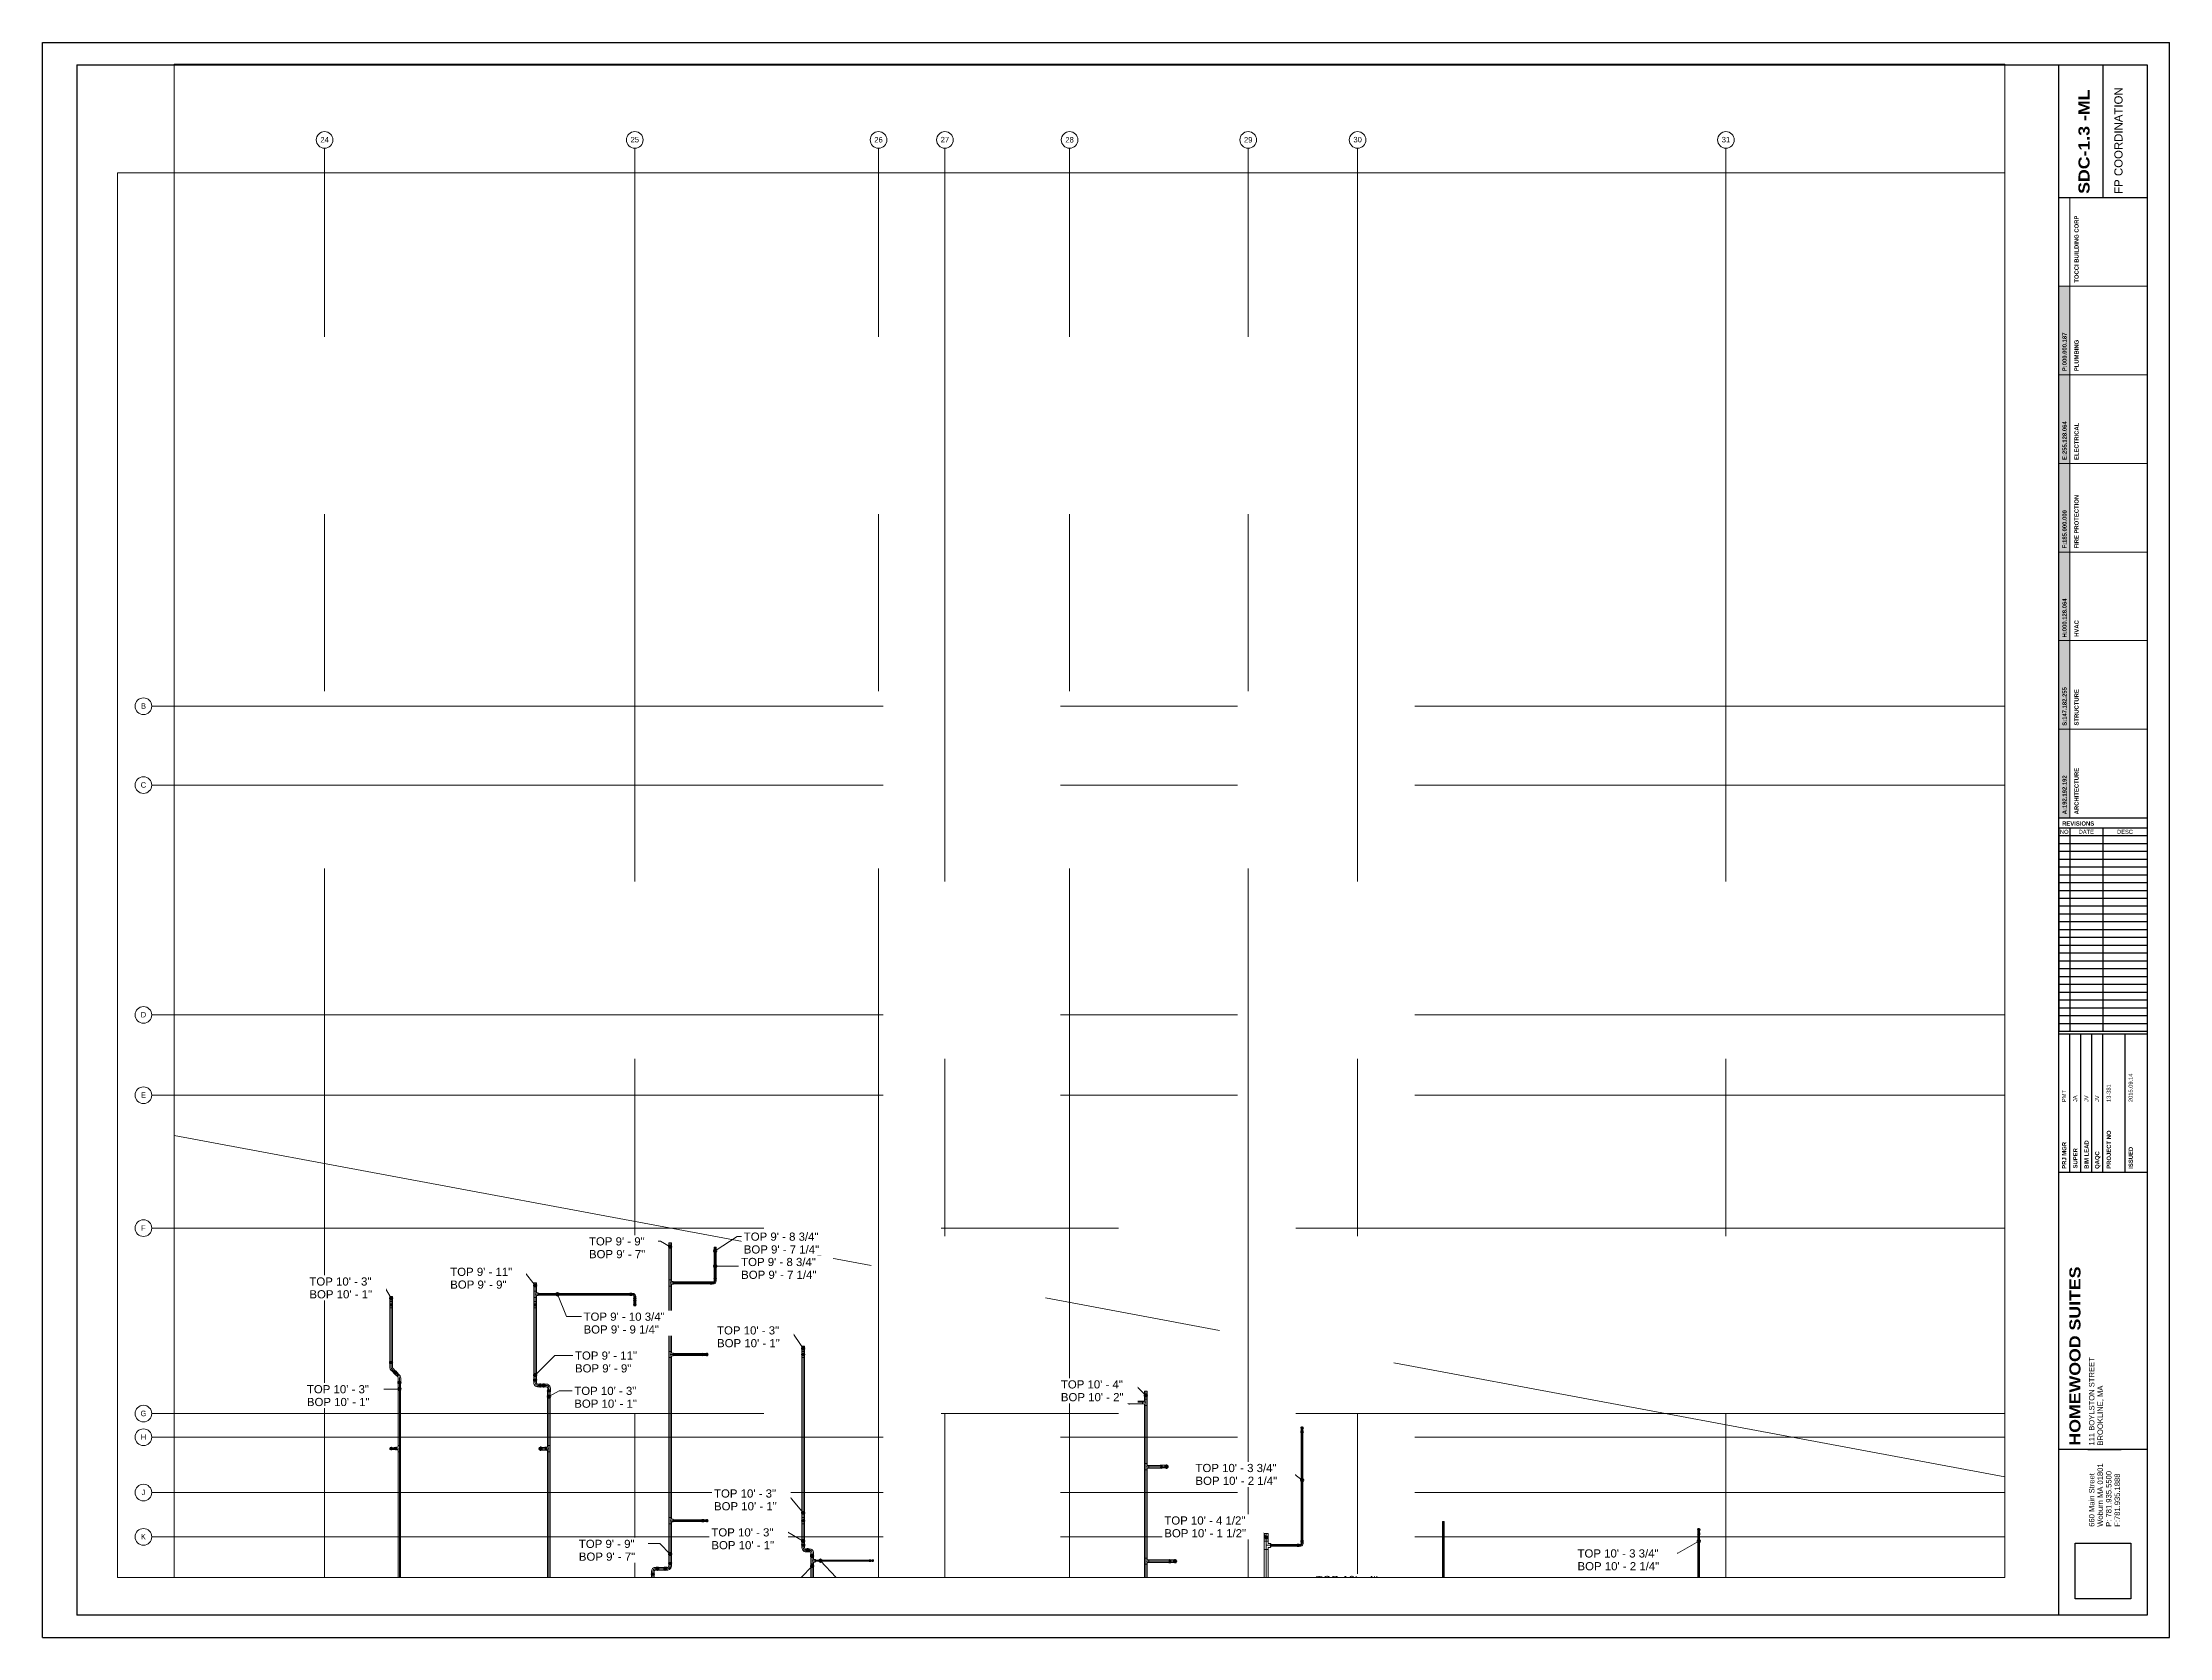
# Paper-space layout 'SDC - 0.0 - LL_A3' of a CAD drawing. Header units: inches. Extents: x -5.5 to 42.5, y -0.2 to 35.8.
# The model-space entities are those that its viewports show. They can reach past a viewport. Long polylines and large blocks are cut down to what shows.
import ezdxf

# ---------------------------------------------------------------- set-up
doc = ezdxf.new("R2010")
doc.units = ezdxf.units.IN
doc.header["$MEASUREMENT"] = 0
doc.linetypes.add('Grid Line', pattern=[0.875, 0.5, -0.125, 0.125, -0.125])
for name, color, linetype, lineweight in [('A-ANNO-NOTE', 250, 'Continuous', 9), ('G-ANNO-DIMS', 251, 'Continuous', 9), ('P-PIPE', 1, 'Continuous', 9), ('P-PIPE-CNTR', 1, 'Continuous', 9), ('S-GRID', 8, 'Continuous', 9), ('S-GRID-IDEN', 8, 'Continuous', 13)]:
    doc.layers.add(name, color=color, linetype=linetype, lineweight=lineweight)
doc.layers.add('VIEWPORT', color=7, linetype='Continuous', plot=False)
doc.layers.add('X - REF - ELEC', color=7, linetype='Continuous', true_color=0xff8040)
doc.styles.add('Arial', font='arial.ttf', dxfattribs={"height": 3.934132})
doc.styles.add('Arial Black', font='', dxfattribs={"height": 0.25})
doc.styles.add('Arial_1', font='arial.ttf', dxfattribs={"height": 5.901198})
doc.styles.add('Arial_2', font='arial.ttf', dxfattribs={"height": 0.092206})
doc.styles.add('Arial_B', font='arialbd.ttf', dxfattribs={"height": 0.095133})
doc.styles.get('Arial Black').set_extended_font_data('Arial Black')
picture_1 = doc.add_image_def('image1.jpg', size_in_pixel=(300, 300))

# ---------------------------------------------------------------- blocks, each defined once
blk = doc.blocks.new('Coordination Legend_36X48_2011 - Coordination Legend_36X48_2011-2112261-')
at = {"layer": 'A-ANNO-NOTE'}
for color, points in [(5, [(0, 10), (0, 12), (0.25, 12), (0.25, 10)]), (3, [(0, 4), (0, 6), (0.25, 6), (0.25, 4)]), (253, [(0, 2), (0.25, 2), (0.25, 0), (0, 0)])]:
    blk.add_hatch(color=color, dxfattribs=at).paths.add_polyline_path(points, flags=0)
at = {"layer": 'A-ANNO-NOTE', "true_color": 0xff8040, "transparency": 33554687}
blk.add_hatch(color=11, dxfattribs=at).paths.add_polyline_path([(0, 10), (0.25, 10), (0.25, 8), (0, 8)], flags=0)
at = {"layer": 'A-ANNO-NOTE', "true_color": 0xb90000}
blk.add_hatch(color=12, dxfattribs=at).paths.add_polyline_path([(0, 8), (0.25, 8), (0.25, 6), (0, 6)], flags=0)
at = {"layer": 'A-ANNO-NOTE', "true_color": 0x93b6ff}
blk.add_hatch(color=151, dxfattribs=at).paths.add_polyline_path([(0, 4), (0.25, 4), (0.25, 2), (0, 2)], flags=0)
at = {"layer": 'A-ANNO-NOTE'}
for p, q in [((0.25, 12), (0.25, 14)), ((0.25, 12), (0, 12)), ((0, 12), (0, 10)), ((0.25, 12), (2, 12)), ((0.25, 10), (0.25, 12)), ((0, 10), (0.25, 10)), ((0, 10), (0, 8)), ((0.25, 10), (0, 10)), ((0.25, 10), (2, 10)), ((0.25, 8), (0.25, 10)), ((0, 8), (0.25, 8)), ((0, 8), (0, 6)), ((0.25, 8), (0, 8)), ((0.25, 8), (2, 8)), ((0.25, 6), (0.25, 8)), ((0, 6), (0.25, 6)), ((0.25, 6), (0, 6)), ((0, 6), (0, 4)), ((0.25, 6), (2, 6)), ((0.25, 4), (0.25, 6)), ((0, 4), (0.25, 4)), ((0, 4), (0, 2)), ((0.25, 4), (0, 4)), ((0.25, 4), (2, 4)), ((0.25, 2), (0.25, 4)), ((0, 2), (0.25, 2)), ((0, 2), (0, 0)), ((0.25, 2), (0, 2)), ((0.25, 2), (2, 2)), ((0.25, 0), (0.25, 2)), ((0, 0), (0.25, 0))]:
    blk.add_line(p, q, dxfattribs=at)
at = {"layer": 'A-ANNO-NOTE', "char_height": 0.09513, "attachment_point": 1, "rotation": 90, "line_spacing_factor": 0.938532, "style": 'Arial_B'}
for s, insert, width in [('P:000.000.187', (0.085, 10.082), 1.008), ('E:255.128.064', (0.085, 8.078), 1.008), ('F:185.000.000', (0.085, 6.081), 1.00012), ('H:000.128.064', (0.085, 4.072), 1.017), ('S:147.182.255', (0.085, 2.079), 1.008), ('A:192.192.192', (0.085, 0.081), 1.01362)]:
    blk.add_mtext(s, dxfattribs=dict(at, insert=insert, width=width))
blk = doc.blocks.new('Victaulic-VicPress316-Elbow 90-45deg Style P568_P571 - Standard-V7-MAIN LEVEL')
at = {"layer": 'P-PIPE'}
for p, q in [((-3.2, 0.8), (-3.5, 0.8)), ((-3.5, 0.8), (-3.5, -0.8)), ((-3.5, -0.8), (-3.5, 0.8)), ((-2.2, 0.7), (-3.5, 0.7)), ((-3.5, -0.7), (-3.5, 0.7)), ((-3.5, 0.7), (-3.5, -0.7)), ((-3.2, -0.8), (-3.2, 0.8)), ((-3.2, 0.8), (-3.2, -0.8)), ((-2.4, 0.8), (-2.9, 0.8)), ((-2.9, -0.8), (-2.9, 0.8)), ((-2.9, 0.8), (-2.9, -0.8)), ((-1.4, 0.7), (-2.3, 0.7)), ((-2.3, 0), (-2.3, 0.7)), ((-2.3, 0.7), (-2.3, 0)), ((-2.2, -0.7), (-2.2, 0.7)), ((-2.2, 0.7), (-2.2, -0.7)), ((-0.8, 3.5), (-0.8, 3.2)), ((0.8, 3.5), (-0.8, 3.5)), ((-0.8, 3.5), (0.8, 3.5)), ((-0.8, 3.2), (0.8, 3.2)), ((0.8, 3.2), (-0.8, 3.2)), ((-0.8, 2.9), (-0.8, 2.4)), ((-0.8, 2.9), (0.8, 2.9)), ((0.8, 2.9), (-0.8, 2.9)), ((-0.7, 3.5), (-0.7, 2.2)), ((-0.7, 3.5), (0.7, 3.5)), ((0.7, 3.5), (-0.7, 3.5)), ((-0.7, 2.3), (-0.7, 1.4)), ((0, 2.3), (-0.7, 2.3)), ((-0.7, 2.3), (0, 2.3)), ((-0.7, 2.2), (0.7, 2.2)), ((0.7, 2.2), (-0.7, 2.2)), ((0, 2.3), (0.7, 2.3)), ((0.7, 2.3), (0, 2.3)), ((0, 1.4), (0, 2.3)), ((0.7, 2.2), (0.7, 3.5)), ((0.7, 1.4), (0.7, 2.3)), ((0.8, 3.2), (0.8, 3.5)), ((0.8, 2.4), (0.8, 2.9)), ((-3.5, -0.7), (-2.2, -0.7)), ((-3.5, -0.8), (-3.2, -0.8)), ((-2.9, -0.8), (-2.4, -0.8)), ((-2.3, 0), (-2.3, -0.7)), ((-2.3, -0.7), (-2.3, 0)), ((-1.4, 0), (-2.3, 0)), ((-2.3, -0.7), (-1.4, -0.7))]:
    blk.add_line(p, q, dxfattribs=at)
at = {"layer": 'P-PIPE', "flags": 128}
for points in [[(-3.2, 0.8), (-3.1, 0.9), (-3, 0.9), (-2.9, 0.8), (-2.9, 0.8)], [(-3.2, 0.8), (-3.2, 0.7), (-3.2, 0.4), (-3.2, 0.1), (-3.2, -0.3), (-3.2, -0.6), (-3.2, -0.8), (-3.2, -0.8)], [(-3.2, -0.8), (-3.2, -0.7), (-3.2, -0.4), (-3.2, -0.1), (-3.2, 0.3), (-3.2, 0.6), (-3.2, 0.8), (-3.2, 0.8)], [(-2.9, -0.8), (-2.9, -0.7), (-2.9, -0.4), (-2.9, -0.1), (-2.9, 0.3), (-2.9, 0.6), (-2.9, 0.8), (-2.9, 0.8)], [(-2.9, 0.8), (-2.9, 0.7), (-2.9, 0.4), (-2.9, 0.1), (-2.9, -0.3), (-2.9, -0.6), (-2.9, -0.8), (-2.9, -0.8)], [(-2.4, 0.8), (-2.2, 0.7), (-2.2, 0.7)], [(-0.7, 1.4), (-0.7, 1), (-1, 0.8), (-1.4, 0.7), (-1.4, 0.7)], [(-1.4, -0.7), (-0.8, -0.6), (-0.2, -0.3), (0.2, 0.1), (0.5, 0.7), (0.7, 1.3), (0.7, 1.4)], [(-0.8, 2.9), (-0.9, 3), (-0.9, 3.1), (-0.8, 3.2), (-0.8, 3.2)], [(0.8, 3.2), (0.7, 3.2), (0.4, 3.2), (0.1, 3.2), (-0.3, 3.2), (-0.6, 3.2), (-0.8, 3.2), (-0.8, 3.2)], [(-0.8, 3.2), (-0.7, 3.2), (-0.4, 3.2), (-0.1, 3.2), (0.3, 3.2), (0.6, 3.2), (0.8, 3.2), (0.8, 3.2)], [(-0.8, 2.9), (-0.7, 2.9), (-0.4, 2.9), (-0.1, 2.9), (0.3, 2.9), (0.6, 2.9), (0.8, 2.9), (0.8, 2.9)], [(0.8, 2.9), (0.7, 2.9), (0.4, 2.9), (0.1, 2.9), (-0.3, 2.9), (-0.6, 2.9), (-0.8, 2.9), (-0.8, 2.9)], [(-0.7, 2.2), (-0.8, 2.4), (-0.8, 2.4)], [(0.8, 2.4), (0.7, 2.2), (0.7, 2.2)], [(0.8, 3.2), (0.9, 3.1), (0.9, 3), (0.8, 2.9), (0.8, 2.9)], [(-2.9, -0.8), (-3, -0.9), (-3.1, -0.9), (-3.2, -0.8), (-3.2, -0.8)], [(-2.2, -0.7), (-2.4, -0.8), (-2.4, -0.8)]]:
    blk.add_lwpolyline(points, dxfattribs=at)
at = {"layer": 'P-PIPE'}
blk.add_arc((-1.4, 1.4), 1.39, 270, 0, dxfattribs=at)
blk = doc.blocks.new('Victaulic-VicPress316-Elbow 90-45deg Style P568_P571 - Standard-V5-MAIN LEVEL')
at = {"layer": 'P-PIPE'}
for p, q in [((-559.3, 302.5), (-559.3, 302.2)), ((-559.3, 301.9), (-559.3, 301.4)), ((-559.2, 302.5), (-559.2, 301.2)), ((-559.2, 301.3), (-559.2, 300.4)), ((-558.6, 301.3), (-559.2, 301.3)), ((-559.2, 301.3), (-558.6, 301.3)), ((-558.6, 302.5), (-558.6, 302.5)), ((-558.6, 302.5), (-558.6, 302.5)), ((-558.6, 302.5), (-558.6, 302.5)), ((-558.6, 302.5), (-558.6, 302.5)), ((-558.6, 302.2), (-558.6, 302.2)), ((-558.6, 302.2), (-558.6, 302.2)), ((-558.6, 301.9), (-558.6, 301.9)), ((-558.6, 301.9), (-558.6, 301.9)), ((-557.9, 301.3), (-558.6, 301.3)), ((-558.6, 301.3), (-557.9, 301.3)), ((-558.6, 300.4), (-558.6, 301.3)), ((-558.6, 301.2), (-558.6, 301.2)), ((-558.6, 301.2), (-558.6, 301.2)), ((-558.6, 300.4), (-558.6, 299)), ((-558.6, 299), (-558.6, 299)), ((-557.9, 301.2), (-557.9, 302.5)), ((-557.9, 300.4), (-557.9, 301.3)), ((-557.8, 302.2), (-557.8, 302.5)), ((-557.8, 301.4), (-557.8, 301.9))]:
    blk.add_line(p, q, dxfattribs=at)
at = {"layer": 'P-PIPE', "flags": 128}
for points in [[(-559.3, 301.9), (-559.4, 302), (-559.5, 302.1), (-559.3, 302.2), (-559.3, 302.2)], [(-558.6, 299.9), (-559, 299.8), (-559.3, 299.6), (-559.5, 299.2), (-559.4, 298.8), (-559.3, 298.4), (-558.9, 298.2), (-558.6, 298.1)], [(-559.3, 302.2), (-559.2, 302.2), (-559, 302.2), (-558.6, 302.2), (-558.6, 302.2)], [(-558.6, 302.2), (-558.9, 302.2), (-559.2, 302.2), (-559.3, 302.2), (-559.3, 302.2)], [(-559.3, 301.9), (-559.2, 301.9), (-559, 301.9), (-558.6, 301.9), (-558.6, 301.9)], [(-558.6, 301.9), (-558.9, 301.9), (-559.2, 301.9), (-559.3, 301.9), (-559.3, 301.9)], [(-559.2, 301.2), (-559.3, 301.4), (-559.3, 301.4)], [(-558.6, 299.8), (-558.9, 299.7), (-559.2, 299.4), (-559.3, 299.1), (-559.3, 298.7), (-559, 298.4), (-558.7, 298.2), (-558.6, 298.2)], [(-559.2, 300.4), (-559.2, 299.9), (-559.2, 299.5), (-559.2, 299.2), (-559.2, 299), (-559.2, 299)], [(-557.8, 302.2), (-557.9, 302.2), (-558.1, 302.2), (-558.5, 302.2), (-558.6, 302.2)], [(-558.6, 302.2), (-558.2, 302.2), (-557.9, 302.2), (-557.8, 302.2), (-557.8, 302.2)], [(-557.8, 301.9), (-557.9, 301.9), (-558.1, 301.9), (-558.5, 301.9), (-558.6, 301.9)], [(-558.6, 301.9), (-558.2, 301.9), (-557.9, 301.9), (-557.8, 301.9), (-557.8, 301.9)], [(-558.6, 298.1), (-558.2, 298.2), (-557.8, 298.4), (-557.7, 298.8), (-557.7, 299.2), (-557.9, 299.6), (-558.2, 299.8), (-558.6, 299.9)], [(-558.6, 298.2), (-558.2, 298.3), (-557.9, 298.6), (-557.8, 298.9), (-557.9, 299.3), (-558.1, 299.6), (-558.4, 299.8), (-558.6, 299.8)], [(-557.8, 301.4), (-557.9, 301.2), (-557.9, 301.2)], [(-557.9, 299), (-557.9, 299.1), (-557.9, 299.4), (-557.9, 299.8), (-557.9, 300.2), (-557.9, 300.4)], [(-557.8, 302.2), (-557.7, 302.1), (-557.7, 302), (-557.8, 301.9), (-557.8, 301.9)]]:
    blk.add_lwpolyline(points, dxfattribs=at)
at = {"layer": 'P-PIPE'}
for radius, start, end in [(0.767, 90, 270), (0.767, 90, 270), (0.767, 90, 270), (0.658, 90, 270), (0.658, 90, 270), (0.658, 90, 180), (0.658, 180, 270), (0.767, 270, 90), (0.767, 270, 90), (0.767, 270, 90), (0.658, 270, 90), (0.658, 270, 90), (0.658, 0, 90), (0.658, 270, 0)]:
    blk.add_arc((-558.6, 299), radius, start, end, dxfattribs=at)
blk = doc.blocks.new('Victaulic-VicPress316-Elbow 90-45deg Style P568_P571 - Standard-V3-MAIN LEVEL')
at = {"layer": 'P-PIPE'}
for p, q in [((-202.7, 163.7), (-202.7, 163.2)), ((-202.7, 162.9), (-202.7, 162.5)), ((-202.5, 165), (-202.5, 163.9)), ((-202.5, 164), (-202.5, 162.5)), ((-202.5, 163.9), (-201.6, 163.9)), ((-201.6, 163.9), (-202.5, 163.9)), ((-201.6, 167), (-201.6, 167)), ((-201.6, 167), (-201.6, 165)), ((-201.6, 165), (-201.6, 163.9)), ((-201.6, 164), (-201.6, 164)), ((-201.6, 164), (-201.6, 164)), ((-201.6, 163.9), (-200.6, 163.9)), ((-200.6, 163.9), (-201.6, 163.9)), ((-201.6, 163.2), (-201.6, 163.2)), ((-201.6, 163.2), (-201.6, 163.2)), ((-201.6, 162.9), (-201.6, 162.9)), ((-201.6, 162.9), (-201.6, 162.9)), ((-201.6, 162.5), (-201.6, 162.5)), ((-201.6, 162.5), (-201.6, 162.5)), ((-201.6, 162.5), (-201.6, 162.5)), ((-201.6, 162.5), (-201.6, 162.5)), ((-200.6, 163.9), (-200.6, 165)), ((-200.6, 162.5), (-200.6, 164)), ((-200.5, 163.2), (-200.5, 163.7)), ((-200.5, 162.5), (-200.5, 162.9))]:
    blk.add_line(p, q, dxfattribs=at)
at = {"layer": 'P-PIPE', "flags": 128}
for points in [[(-201.6, 168.3), (-202.1, 168.2), (-202.5, 167.9), (-202.7, 167.5), (-202.8, 167), (-202.7, 166.6), (-202.5, 166.2), (-202.1, 165.9), (-201.6, 165.8), (-201.6, 165.8)], [(-202.7, 162.9), (-202.8, 162.9), (-202.8, 163.1), (-202.7, 163.2), (-202.7, 163.2)], [(-202.7, 163.7), (-202.6, 163.9), (-202.5, 164)], [(-202.7, 163.2), (-202.6, 163.2), (-202.3, 163.2), (-201.9, 163.2), (-201.6, 163.2)], [(-201.6, 163.2), (-202, 163.2), (-202.4, 163.2), (-202.6, 163.2), (-202.7, 163.2)], [(-202.7, 162.9), (-202.6, 162.9), (-202.3, 162.9), (-201.9, 162.9), (-201.6, 162.9)], [(-201.6, 162.9), (-202, 162.9), (-202.4, 162.9), (-202.6, 162.9), (-202.7, 162.9)], [(-202.5, 167), (-202.5, 167.4), (-202.2, 167.8), (-201.8, 168), (-201.6, 168)], [(-201.6, 166.1), (-202, 166.2), (-202.3, 166.4), (-202.5, 166.8), (-202.5, 167)], [(-202.5, 165), (-202.5, 165.6), (-202.5, 166.2), (-202.5, 166.6), (-202.5, 166.9), (-202.5, 167), (-202.5, 167)], [(-201.6, 165.8), (-201.1, 165.9), (-200.7, 166.2), (-200.5, 166.6), (-200.4, 167), (-200.5, 167.5), (-200.7, 167.9), (-201.1, 168.2), (-201.6, 168.3), (-201.6, 168.3)], [(-201.6, 168), (-201.2, 167.9), (-200.9, 167.6), (-200.7, 167.3), (-200.6, 167)], [(-200.6, 167), (-200.7, 166.6), (-201, 166.3), (-201.4, 166.1), (-201.6, 166.1)], [(-200.5, 163.2), (-200.6, 163.2), (-200.9, 163.2), (-201.3, 163.2), (-201.6, 163.2)], [(-201.6, 163.2), (-201.2, 163.2), (-200.8, 163.2), (-200.6, 163.2), (-200.5, 163.2)], [(-200.5, 162.9), (-200.6, 162.9), (-200.9, 162.9), (-201.3, 162.9), (-201.6, 162.9)], [(-201.6, 162.9), (-201.2, 162.9), (-200.8, 162.9), (-200.6, 162.9), (-200.5, 162.9)], [(-200.6, 167), (-200.6, 166.9), (-200.6, 166.7), (-200.6, 166.2), (-200.6, 165.7), (-200.6, 165.1), (-200.6, 165)], [(-200.6, 164), (-200.5, 163.8), (-200.5, 163.7)], [(-200.5, 163.2), (-200.4, 163.1), (-200.4, 163), (-200.5, 162.9), (-200.5, 162.9)]]:
    blk.add_lwpolyline(points, dxfattribs=at)
at = {"layer": 'P-PIPE'}
for radius, start, end in [(1.06, 90, 270), (1.06, 90, 270), (1.06, 90, 270), (0.95, 90, 270), (0.95, 90, 270), (0.95, 90, 180), (0.95, 180, 270), (1.06, 270, 90), (1.06, 270, 90), (1.06, 270, 90), (0.95, 270, 90), (0.95, 270, 90), (0.95, 0, 90), (0.95, 270, 0)]:
    blk.add_arc((-201.6, 167), radius, start, end, dxfattribs=at)
blk = doc.blocks.new('Victaulic-VicPress316-Elbow 90-45deg Style P568_P571 - Standard-1125944-MAIN LEVEL')
at = {"layer": 'P-PIPE'}
for p, q in [((-202.7, 171.6), (-202.7, 171.2)), ((-202.7, 170.9), (-202.7, 170.3)), ((-202.5, 171.6), (-202.5, 170.1)), ((-202.5, 170.2), (-202.5, 169)), ((-201.6, 170.2), (-202.5, 170.2)), ((-202.5, 170.2), (-201.6, 170.2)), ((-201.6, 171.6), (-201.6, 171.6)), ((-201.6, 171.6), (-201.6, 171.6)), ((-201.6, 171.6), (-201.6, 171.6)), ((-201.6, 171.6), (-201.6, 171.6)), ((-201.6, 171.2), (-201.6, 171.2)), ((-201.6, 171.2), (-201.6, 171.2)), ((-201.6, 170.9), (-201.6, 170.9)), ((-201.6, 170.9), (-201.6, 170.9)), ((-200.6, 170.2), (-201.6, 170.2)), ((-201.6, 170.2), (-200.6, 170.2)), ((-201.6, 169), (-201.6, 170.2)), ((-201.6, 170.1), (-201.6, 170.1)), ((-201.6, 170.1), (-201.6, 170.1)), ((-201.6, 169), (-201.6, 167)), ((-200.6, 170.1), (-200.6, 171.6)), ((-200.6, 169), (-200.6, 170.2)), ((-200.5, 171.2), (-200.5, 171.6)), ((-200.5, 170.3), (-200.5, 170.9)), ((-201.6, 167), (-201.6, 167))]:
    blk.add_line(p, q, dxfattribs=at)
at = {"layer": 'P-PIPE', "flags": 128}
for points in [[(-202.7, 170.9), (-202.8, 171), (-202.8, 171.1), (-202.7, 171.2), (-202.7, 171.2)], [(-202.7, 171.2), (-202.6, 171.2), (-202.3, 171.2), (-201.9, 171.2), (-201.6, 171.2)], [(-201.6, 171.2), (-202, 171.2), (-202.4, 171.2), (-202.6, 171.2), (-202.7, 171.2)], [(-202.7, 170.9), (-202.6, 170.9), (-202.3, 170.9), (-201.9, 170.9), (-201.6, 170.9)], [(-201.6, 170.9), (-202, 170.9), (-202.4, 170.9), (-202.6, 170.9), (-202.7, 170.9)], [(-202.5, 170.1), (-202.7, 170.3), (-202.7, 170.3)], [(-202.5, 169), (-202.5, 168.4), (-202.5, 167.9), (-202.5, 167.4), (-202.5, 167.2), (-202.5, 167), (-202.5, 167)], [(-200.5, 171.2), (-200.6, 171.2), (-200.9, 171.2), (-201.3, 171.2), (-201.6, 171.2)], [(-201.6, 171.2), (-201.2, 171.2), (-200.8, 171.2), (-200.6, 171.2), (-200.5, 171.2)], [(-200.5, 170.9), (-200.6, 170.9), (-200.9, 170.9), (-201.3, 170.9), (-201.6, 170.9)], [(-201.6, 170.9), (-201.2, 170.9), (-200.8, 170.9), (-200.6, 170.9), (-200.5, 170.9)], [(-200.5, 170.3), (-200.6, 170.1), (-200.6, 170.1)], [(-200.6, 167), (-200.6, 167.1), (-200.6, 167.4), (-200.6, 167.8), (-200.6, 168.4), (-200.6, 169), (-200.6, 169)], [(-200.5, 171.2), (-200.4, 171.1), (-200.4, 171), (-200.5, 170.9), (-200.5, 170.9)], [(-201.6, 168.3), (-202.1, 168.2), (-202.5, 167.9), (-202.7, 167.5), (-202.8, 167), (-202.7, 166.6), (-202.5, 166.2), (-202.1, 165.9), (-201.6, 165.8), (-201.6, 165.8)], [(-201.6, 168.1), (-202, 168), (-202.4, 167.7), (-202.6, 167.4), (-202.6, 166.9), (-202.5, 166.5), (-202.2, 166.2), (-201.8, 166), (-201.6, 166)], [(-201.6, 165.8), (-201.1, 165.9), (-200.7, 166.2), (-200.5, 166.6), (-200.4, 167), (-200.5, 167.5), (-200.7, 167.9), (-201.1, 168.2), (-201.6, 168.3), (-201.6, 168.3)], [(-201.6, 166), (-201.2, 166.1), (-200.8, 166.3), (-200.6, 166.7), (-200.5, 167.1), (-200.7, 167.6), (-201, 167.9), (-201.4, 168.1), (-201.6, 168.1)]]:
    blk.add_lwpolyline(points, dxfattribs=at)
at = {"layer": 'P-PIPE'}
for radius, start, end in [(1.06, 90, 270), (1.06, 90, 270), (1.06, 90, 270), (0.95, 90, 270), (0.95, 90, 270), (0.95, 90, 180), (0.95, 180, 270), (1.06, 270, 90), (1.06, 270, 90), (1.06, 270, 90), (0.95, 270, 90), (0.95, 270, 90), (0.95, 0, 90), (0.95, 270, 0)]:
    blk.add_arc((-201.6, 167), radius, start, end, dxfattribs=at)
blk = doc.blocks.new('Victaulic-VicPress316-Elbow 90-45deg Style P568_P571 - Standard-530918-MAIN LEVEL')
at = {"layer": 'P-PIPE'}
for p, q in [((-618.6, 723.3), (-618.8, 723.3)), ((-617.6, 723.2), (-618.8, 723.2)), ((-618.8, 722.8), (-618.8, 722.8)), ((-618.8, 722.8), (-618.8, 722.8)), ((-618.8, 722.8), (-618.8, 722.8)), ((-618.8, 722.8), (-618.8, 722.8)), ((-618.8, 722.4), (-617.6, 722.4)), ((-618.8, 722.3), (-618.6, 722.3)), ((-618.6, 722.8), (-618.6, 722.8)), ((-618.6, 722.8), (-618.6, 722.8)), ((-617.8, 723.3), (-618.3, 723.3)), ((-618.3, 722.8), (-618.3, 722.8)), ((-618.3, 722.8), (-618.3, 722.8)), ((-618.3, 722.3), (-617.8, 722.3)), ((-617.8, 723.3), (-617.6, 723.2)), ((-617.6, 722.4), (-617.8, 722.3)), ((-617.1, 723.2), (-617.7, 723.2)), ((-617.7, 723.2), (-617.7, 722.8)), ((-617.7, 722.8), (-617.7, 723.2)), ((-617.7, 722.8), (-617.7, 722.4)), ((-617.7, 722.4), (-617.7, 722.8)), ((-617.1, 722.8), (-617.7, 722.8)), ((-617.7, 722.4), (-617.1, 722.4)), ((-617.6, 722.8), (-617.6, 722.8)), ((-617.6, 722.8), (-617.6, 722.8)), ((-617.1, 722.8), (-616.2, 722.8)), ((-616.2, 722.8), (-616.2, 722.8))]:
    blk.add_line(p, q, dxfattribs=at)
at = {"layer": 'P-PIPE', "flags": 128}
for points in [[(-618.6, 723.3), (-618.5, 723.4), (-618.4, 723.4), (-618.3, 723.3), (-618.3, 723.3)], [(-618.6, 723.3), (-618.6, 723.2), (-618.6, 723), (-618.6, 722.8)], [(-618.6, 722.8), (-618.6, 723.1), (-618.6, 723.3), (-618.6, 723.3)], [(-618.6, 722.3), (-618.6, 722.4), (-618.6, 722.6), (-618.6, 722.8)], [(-618.6, 722.8), (-618.6, 722.5), (-618.6, 722.3), (-618.6, 722.3)], [(-618.3, 722.3), (-618.4, 722.2), (-618.5, 722.2), (-618.5, 722.3), (-618.6, 722.3)], [(-618.3, 723.3), (-618.3, 723.2), (-618.3, 723), (-618.3, 722.8)], [(-618.3, 722.8), (-618.3, 723.1), (-618.3, 723.3), (-618.3, 723.3)], [(-618.3, 722.3), (-618.3, 722.4), (-618.3, 722.6), (-618.3, 722.8)], [(-618.3, 722.8), (-618.3, 722.5), (-618.3, 722.3), (-618.3, 722.3)], [(-616.2, 723.2), (-616.3, 723.2), (-616.5, 723.2), (-616.9, 723.2), (-617.1, 723.2)], [(-617.1, 722.4), (-616.7, 722.4), (-616.4, 722.4), (-616.2, 722.4), (-616.2, 722.4)], [(-615.6, 722.8), (-615.7, 723.1), (-615.9, 723.3), (-616.2, 723.4), (-616.6, 723.3), (-616.8, 723), (-616.8, 722.8)], [(-616.8, 722.8), (-616.7, 722.5), (-616.5, 722.2), (-616.1, 722.2), (-615.8, 722.3), (-615.6, 722.6), (-615.6, 722.8)], [(-615.7, 722.8), (-615.8, 723.1), (-616, 723.3), (-616.3, 723.3), (-616.6, 723.1), (-616.7, 722.8), (-616.7, 722.8)], [(-616.7, 722.8), (-616.6, 722.5), (-616.4, 722.3), (-616.1, 722.3), (-615.8, 722.5), (-615.7, 722.7), (-615.7, 722.8)]]:
    blk.add_lwpolyline(points, dxfattribs=at)
at = {"layer": 'P-PIPE'}
for radius, start, end in [(0.503, 0, 180), (0.503, 0, 180), (0.503, 0, 180), (0.503, 180, 0), (0.503, 180, 0), (0.503, 180, 0), (0.42, 0, 180), (0.42, 0, 180), (0.42, 90, 180), (0.42, 180, 0), (0.42, 180, 0), (0.42, 180, 270), (0.42, 0, 90), (0.42, 270, 0)]:
    blk.add_arc((-616.2, 722.8), radius, start, end, dxfattribs=at)
blk = doc.blocks.new('Victaulic-VicPress316-Elbow 90-45deg Style P568_P571 - Standard-523083-MAIN LEVEL')
at = {"layer": 'P-PIPE'}
for p, q in [((-436.2, 302.5), (-436.2, 302.2)), ((-436.2, 301.9), (-436.2, 301.4)), ((-436.1, 302.5), (-436.1, 301.2)), ((-436.1, 301.3), (-436.1, 300.4)), ((-436.1, 301.3), (-435.4, 301.3)), ((-435.4, 301.3), (-436.1, 301.3)), ((-435.4, 302.5), (-435.4, 302.5)), ((-435.4, 302.5), (-435.4, 302.5)), ((-435.4, 302.5), (-435.4, 302.5)), ((-435.4, 302.5), (-435.4, 302.5)), ((-435.4, 302.2), (-435.4, 302.2)), ((-435.4, 302.2), (-435.4, 302.2)), ((-435.4, 301.9), (-435.4, 301.9)), ((-435.4, 301.9), (-435.4, 301.9)), ((-435.4, 301.3), (-434.7, 301.3)), ((-434.7, 301.3), (-435.4, 301.3)), ((-435.4, 300.4), (-435.4, 301.3)), ((-435.4, 301.2), (-435.4, 301.2)), ((-435.4, 301.2), (-435.4, 301.2)), ((-435.4, 299), (-435.4, 300.4)), ((-435.4, 299), (-435.4, 299)), ((-434.7, 301.2), (-434.7, 302.5)), ((-434.7, 300.4), (-434.7, 301.3)), ((-434.6, 302.2), (-434.6, 302.5)), ((-434.6, 301.4), (-434.6, 301.9))]:
    blk.add_line(p, q, dxfattribs=at)
at = {"layer": 'P-PIPE', "flags": 128}
for points in [[(-436.2, 301.9), (-436.3, 302), (-436.3, 302.1), (-436.2, 302.2), (-436.2, 302.2)], [(-435.4, 299.9), (-435.8, 299.8), (-436.1, 299.6), (-436.3, 299.2), (-436.3, 298.8), (-436.1, 298.4), (-435.8, 298.2), (-435.4, 298.1)], [(-436.2, 302.2), (-436.1, 302.2), (-435.8, 302.2), (-435.5, 302.2), (-435.4, 302.2)], [(-435.4, 302.2), (-435.8, 302.2), (-436, 302.2), (-436.2, 302.2), (-436.2, 302.2)], [(-436.2, 301.9), (-436.1, 301.9), (-435.8, 301.9), (-435.5, 301.9), (-435.4, 301.9)], [(-435.4, 301.9), (-435.8, 301.9), (-436, 301.9), (-436.2, 301.9), (-436.2, 301.9)], [(-436.1, 301.2), (-436.2, 301.4), (-436.2, 301.4)], [(-435.4, 299.8), (-435.8, 299.7), (-436, 299.4), (-436.2, 299.1), (-436.1, 298.7), (-435.9, 298.4), (-435.5, 298.2), (-435.4, 298.2)], [(-436.1, 300.4), (-436.1, 299.9), (-436.1, 299.5), (-436.1, 299.2), (-436.1, 299), (-436.1, 299)], [(-434.6, 302.2), (-434.7, 302.2), (-435, 302.2), (-435.3, 302.2), (-435.4, 302.2)], [(-435.4, 302.2), (-435, 302.2), (-434.8, 302.2), (-434.6, 302.2), (-434.6, 302.2)], [(-434.6, 301.9), (-434.7, 301.9), (-435, 301.9), (-435.3, 301.9), (-435.4, 301.9)], [(-435.4, 301.9), (-435, 301.9), (-434.8, 301.9), (-434.6, 301.9), (-434.6, 301.9)], [(-435.4, 298.1), (-435, 298.2), (-434.7, 298.4), (-434.5, 298.8), (-434.5, 299.2), (-434.7, 299.6), (-435, 299.8), (-435.4, 299.9)], [(-435.4, 298.2), (-435, 298.3), (-434.8, 298.6), (-434.6, 298.9), (-434.7, 299.3), (-434.9, 299.6), (-435.3, 299.8), (-435.4, 299.8)], [(-434.6, 301.4), (-434.7, 301.2), (-434.7, 301.2)], [(-434.7, 299), (-434.7, 299.1), (-434.7, 299.4), (-434.7, 299.8), (-434.7, 300.2), (-434.7, 300.4)], [(-434.6, 302.2), (-434.5, 302.1), (-434.5, 302), (-434.6, 301.9), (-434.6, 301.9)]]:
    blk.add_lwpolyline(points, dxfattribs=at)
at = {"layer": 'P-PIPE'}
for radius, start, end in [(0.767, 90, 270), (0.767, 90, 270), (0.767, 90, 270), (0.657, 90, 270), (0.657, 90, 270), (0.657, 90, 180), (0.657, 180, 270), (0.767, 270, 90), (0.767, 270, 90), (0.767, 270, 90), (0.658, 270, 90), (0.658, 270, 90), (0.658, 0, 90), (0.658, 270, 0)]:
    blk.add_arc((-435.4, 299), radius, start, end, dxfattribs=at)
blk = doc.blocks.new('Victaulic-VicPress316-Elbow 90-45deg Style P568_P571 - Standard-V19-MAIN LEVEL')
at = {"layer": 'P-PIPE'}
for p, q in [((-4.6, 1.1), (-5, 1.1)), ((-5, 1.1), (-5, -1.1)), ((-5, -1.1), (-5, 1.1)), ((-3.5, 0.9), (-5, 0.9)), ((-5, -1), (-5, 0.9)), ((-5, 0.9), (-5, -1)), ((-4.6, -1.1), (-4.6, 1.1)), ((-4.6, 1.1), (-4.6, -1.1)), ((-3.7, 1.1), (-4.3, 1.1)), ((-4.3, -1.1), (-4.3, 1.1)), ((-4.3, 1.1), (-4.3, -1.1)), ((-1.1, 0.9), (-3.6, 0.9)), ((-3.6, 0), (-3.6, 0.9)), ((-3.6, 0.9), (-3.6, 0)), ((-3.5, -1), (-3.5, 0.9)), ((-3.5, 0.9), (-3.5, -1)), ((1.9, 3.2), (0.1, 1.4)), ((0.8, 0.8), (2.5, 2.5)), ((1.4, 0.1), (3.2, 1.9)), ((2.8, 4.2), (1.8, 3.1)), ((1.8, 3.1), (3.1, 1.8)), ((3.1, 1.8), (1.8, 3.1)), ((2.3, 3.8), (1.9, 3.4)), ((2.5, 2.5), (1.9, 3.2)), ((1.9, 3.2), (2.5, 2.5)), ((2.3, 3.8), (3.8, 2.3)), ((3.8, 2.3), (2.3, 3.8)), ((2.8, 4.3), (2.5, 4)), ((2.5, 4), (4, 2.5)), ((4, 2.5), (2.5, 4)), ((2.5, 2.5), (3.2, 1.9)), ((3.2, 1.9), (2.5, 2.5)), ((4.3, 2.8), (2.8, 4.3)), ((2.8, 4.3), (4.3, 2.8)), ((2.8, 4.2), (4.2, 2.8)), ((4.2, 2.8), (2.8, 4.2)), ((3.1, 1.8), (4.2, 2.8)), ((3.4, 1.9), (3.8, 2.3)), ((4, 2.5), (4.3, 2.8)), ((-5, -1), (-3.5, -1)), ((-5, -1.1), (-4.6, -1.1)), ((-4.3, -1.1), (-3.7, -1.1)), ((-3.6, 0), (-3.6, -1)), ((-3.6, -1), (-3.6, 0)), ((-1.1, 0), (-3.6, 0)), ((-3.6, -1), (-1.1, -1))]:
    blk.add_line(p, q, dxfattribs=at)
at = {"layer": 'P-PIPE', "flags": 128}
for points in [[(-4.6, 1.1), (-4.5, 1.2), (-4.4, 1.2), (-4.3, 1.1), (-4.3, 1.1)], [(-4.6, 1.1), (-4.6, 1), (-4.6, 0.7), (-4.6, 0.3), (-4.6, -0.1), (-4.6, -0.5), (-4.6, -0.9), (-4.6, -1), (-4.6, -1.1)], [(-4.6, -1.1), (-4.6, -1), (-4.6, -0.7), (-4.6, -0.3), (-4.6, 0.1), (-4.6, 0.5), (-4.6, 0.9), (-4.6, 1), (-4.6, 1.1)], [(-4.3, -1.1), (-4.3, -1), (-4.3, -0.7), (-4.3, -0.3), (-4.3, 0.1), (-4.3, 0.5), (-4.3, 0.9), (-4.3, 1), (-4.3, 1.1)], [(-4.3, 1.1), (-4.3, 1), (-4.3, 0.7), (-4.3, 0.3), (-4.3, -0.1), (-4.3, -0.5), (-4.3, -0.9), (-4.3, -1), (-4.3, -1.1)], [(-3.7, 1.1), (-3.5, 1), (-3.5, 0.9)], [(0.1, 1.4), (-0.4, 1.1), (-0.9, 1), (-1.1, 0.9)], [(-1.1, -1), (-0.3, -0.9), (0.5, -0.6), (1.2, -0.1), (1.4, 0.1)], [(1.8, 3.1), (1.8, 3.3), (1.9, 3.4)], [(2.3, 3.8), (2.2, 3.9), (2.3, 4), (2.5, 4), (2.5, 4)], [(2.3, 3.8), (2.3, 3.7), (2.5, 3.5), (2.8, 3.2), (3.1, 2.9), (3.4, 2.6), (3.6, 2.4), (3.7, 2.3), (3.8, 2.3)], [(3.8, 2.3), (3.7, 2.3), (3.5, 2.5), (3.2, 2.8), (2.9, 3.1), (2.6, 3.4), (2.4, 3.6), (2.3, 3.7), (2.3, 3.8)], [(4, 2.5), (3.9, 2.6), (3.7, 2.7), (3.5, 3), (3.2, 3.3), (2.9, 3.6), (2.6, 3.9), (2.5, 4), (2.5, 4)], [(2.5, 4), (2.6, 3.9), (2.7, 3.7), (3, 3.5), (3.3, 3.2), (3.6, 2.9), (3.9, 2.6), (4, 2.5), (4, 2.5)], [(3.4, 1.9), (3.2, 1.8), (3.1, 1.8)], [(4, 2.5), (4, 2.3), (3.9, 2.2), (3.8, 2.2), (3.8, 2.3)], [(-4.3, -1.1), (-4.3, -1.2), (-4.5, -1.2), (-4.6, -1.1), (-4.6, -1.1)], [(-3.5, -1), (-3.7, -1.1), (-3.7, -1.1)]]:
    blk.add_lwpolyline(points, dxfattribs=at)
at = {"layer": 'P-PIPE'}
blk.add_arc((-1.1, 2.6), 2.63, 270, 315, dxfattribs=at)
blk = doc.blocks.new('Transition - Generic - Plumbing-CW-1215937-MAIN LEVEL')
at = {"layer": 'P-PIPE'}
for radius, start, end in [(0.812, 0, 180), (0.812, 180, 0), (0.562, 0, 180), (0.563, 180, 0)]:
    blk.add_arc((-964, 907.7), radius, start, end, dxfattribs=at)
blk = doc.blocks.new('Transition - Generic - Plumbing-CW-1090292-MAIN LEVEL')
at = {"layer": 'P-PIPE'}
for radius, start, end in [(0.8125, 0, 180), (0.8125, 180, 0), (0.5625, 0, 180), (0.5625, 180, 0)]:
    blk.add_arc((-2376, 415.742802), radius, start, end, dxfattribs=at)
blk = doc.blocks.new('Victaulic-VicPress316-Elbow 90-45deg Style P568_P571 - Standard-V20-MAIN LEVEL')
at = {"layer": 'P-PIPE'}
for p, q in [((-663.2, 731.3), (-663.5, 731.3)), ((-662.3, 731.2), (-663.5, 731.2)), ((-663.5, 729.3), (-662.3, 729.3)), ((-663.5, 729.2), (-663.2, 729.2)), ((-662.5, 731.3), (-662.9, 731.3)), ((-662.9, 729.2), (-662.5, 729.2)), ((-661.5, 731.2), (-662.4, 731.2)), ((-661.5, 730.3), (-662.4, 730.3)), ((-662.4, 729.3), (-661.5, 729.3)), ((-661, 727), (-661, 726.4)), ((-661, 726.1), (-661, 725.7)), ((-660.9, 728.3), (-660.9, 727.1)), ((-660.9, 727.2), (-660.9, 725.7)), ((-659.2, 727.2), (-660.7, 727.2)), ((-660.7, 727.2), (-659.2, 727.2)), ((-659.3, 727.1), (-660.7, 727.1)), ((-660.7, 727.1), (-660.5, 727.1)), ((-659.1, 726.4), (-660.7, 726.4)), ((-660.7, 726.4), (-659.1, 726.4)), ((-659.1, 726.1), (-660.7, 726.1)), ((-660.7, 726.1), (-659.1, 726.1)), ((-660.7, 725.7), (-659.1, 725.7)), ((-659.1, 725.7), (-660.7, 725.7)), ((-659.2, 725.7), (-660.7, 725.7)), ((-660.7, 725.7), (-659.2, 725.7)), ((-660.5, 727.1), (-659.2, 727.1)), ((-659.9, 728.3), (-659.9, 727.1)), ((-659.2, 727.1), (-659.3, 727.1)), ((-659, 727.1), (-659, 728.3)), ((-659, 725.7), (-659, 727.2)), ((-658.9, 726.4), (-658.9, 727)), ((-658.9, 725.7), (-658.9, 726.1))]:
    blk.add_line(p, q, dxfattribs=at)
at = {"layer": 'P-PIPE', "flags": 128}
for points in [[(-663.1, 731.5), (-663.4, 731.4), (-663.6, 731.2), (-663.8, 730.8), (-663.9, 730.3), (-663.8, 729.9), (-663.7, 729.5), (-663.4, 729.2), (-663.1, 729.1), (-663.1, 729.1)], [(-663.1, 729.1), (-662.8, 729.1), (-662.5, 729.4), (-662.3, 729.8), (-662.2, 730.2), (-662.3, 730.7), (-662.4, 731.1), (-662.7, 731.4), (-663, 731.5), (-663.1, 731.5)], [(-662.5, 731.3), (-662.2, 731.2), (-661.9, 731), (-661.8, 730.6), (-661.7, 730.2), (-661.8, 729.8), (-662, 729.5), (-662.3, 729.3), (-662.5, 729.2)], [(-659, 728.3), (-659, 729), (-659.3, 729.7), (-659.6, 730.3), (-660.1, 730.8), (-660.7, 731.1), (-661.3, 731.2), (-661.5, 731.2)], [(-661.5, 729.3), (-661.3, 729.3), (-661.2, 729.1), (-661, 728.9), (-660.9, 728.5), (-660.9, 728.3)], [(-661, 726.1), (-661.1, 726.2), (-661.1, 726.3), (-661, 726.4), (-661, 726.4)], [(-661, 727), (-660.9, 727.2), (-660.9, 727.2)], [(-661, 726.4), (-660.9, 726.4), (-660.6, 726.4), (-660.2, 726.4), (-659.8, 726.4), (-659.4, 726.4), (-659.1, 726.4)], [(-660.7, 726.4), (-660.9, 726.4), (-661, 726.4)], [(-661, 726.1), (-660.9, 726.1), (-660.7, 726.1)], [(-659.1, 726.1), (-659.4, 726.1), (-659.8, 726.1), (-660.3, 726.1), (-660.7, 726.1), (-660.9, 726.1), (-661, 726.1)], [(-658.9, 726.4), (-658.9, 726.4), (-659.2, 726.4), (-659.6, 726.4), (-660, 726.4), (-660.4, 726.4), (-660.7, 726.4)], [(-660.7, 726.1), (-660.4, 726.1), (-660, 726.1), (-659.5, 726.1), (-659.2, 726.1), (-658.9, 726.1), (-658.9, 726.1)], [(-659.1, 726.4), (-658.9, 726.4), (-658.9, 726.4)], [(-658.9, 726.1), (-658.9, 726.1), (-659.1, 726.1)], [(-659, 727.2), (-658.9, 727), (-658.9, 727)], [(-658.9, 726.4), (-658.7, 726.4), (-658.7, 726.2), (-658.8, 726.1), (-658.9, 726.1)]]:
    blk.add_lwpolyline(points, dxfattribs=at)
at = {"layer": 'P-PIPE'}
for centre, major_axis, ratio, start_param, end_param in [((-663.5, 730.3), (0, 1.06), 0.61714, 0, 3.141593), ((-663.5, 730.3), (0, 0.95), 0.61714, 0, 3.141593), ((-663.2, 730.3), (0, 1.06), 0.61714, 0, 3.141593), ((-662.9, 730.3), (0, 1.06), 0.61714, 0, 3.141593), ((-663.5, 730.3), (0, 1.06), 0.61714, 3.141593, 6.283185), ((-663.5, 730.3), (0, 0.95), 0.61714, 3.141593, 6.283185), ((-663.2, 730.3), (0, 1.06), 0.61714, 3.141593, 6.283185), ((-662.4, 730.3), (0, 0.95), 0.61714, 0, 1.570796), ((-662.4, 730.3), (0, 0.95), 0.61714, 1.570796, 3.141593), ((-662.9, 730.3), (0, 1.06), 0.61714, 3.141593, 6.283185), ((-662.3, 730.3), (0, 0.95), 0.61714, 0, 3.141593), ((-662.4, 730.3), (0, 0.95), 0.61714, 4.712389, 6.283185), ((-662.4, 730.3), (0, 0.95), 0.61714, 3.141593, 4.712389), ((-662.3, 730.3), (0, 0.95), 0.61714, 3.141593, 6.283185), ((-661.5, 728.3), (0, 2.02), 0.786853, 4.712389, 6.283185)]:
    blk.add_ellipse(centre, major_axis=major_axis, ratio=ratio, start_param=start_param, end_param=end_param, dxfattribs=at)
blk = doc.blocks.new('Victaulic-VicPress316-Elbow 90-45deg Style P568_P571 - Standard-V22-MAIN LEVEL')
at = {"layer": 'P-PIPE'}
for p, q in [((-766.1, 718.1), (-766.5, 718.1)), ((-765.2, 717.9), (-766.5, 717.9)), ((-766.5, 716), (-765.2, 716)), ((-766.5, 715.9), (-766.1, 715.9)), ((-765.4, 718.1), (-765.8, 718.1)), ((-765.8, 715.9), (-765.4, 715.9)), ((-764.2, 717.9), (-765.3, 717.9)), ((-764.2, 717), (-765.3, 717)), ((-765.3, 716), (-764.2, 716)), ((-763.5, 721.5), (-763.5, 721.2)), ((-763.5, 720.8), (-763.5, 720.3)), ((-763.4, 721.5), (-763.4, 720.1)), ((-761.6, 721.5), (-763.4, 721.5)), ((-763.4, 721.5), (-761.6, 721.5)), ((-763.4, 721.2), (-761.6, 721.2)), ((-761.6, 721.2), (-763.4, 721.2)), ((-763.4, 720.8), (-761.6, 720.8)), ((-761.6, 720.8), (-763.4, 720.8)), ((-763.4, 720.2), (-763.4, 719)), ((-763.3, 721.5), (-761.7, 721.5)), ((-761.7, 721.5), (-763.3, 721.5)), ((-762.9, 720.2), (-763.3, 720.2)), ((-763.3, 720.2), (-762, 720.2)), ((-763.3, 720.1), (-761.7, 720.1)), ((-761.7, 720.1), (-763.3, 720.1)), ((-761.7, 720.2), (-762.9, 720.2)), ((-762.5, 719), (-762.5, 720.2)), ((-762, 720.2), (-761.7, 720.2)), ((-761.5, 720.1), (-761.5, 721.5)), ((-761.5, 719), (-761.5, 720.2)), ((-761.4, 721.2), (-761.4, 721.5)), ((-761.4, 720.3), (-761.4, 720.8))]:
    blk.add_line(p, q, dxfattribs=at)
at = {"layer": 'P-PIPE', "flags": 128}
for points in [[(-766, 718.2), (-766.2, 718.1), (-766.4, 717.9), (-766.6, 717.6), (-766.7, 717.1), (-766.6, 716.7), (-766.5, 716.3), (-766.4, 716), (-766.1, 715.8), (-766, 715.8)], [(-766, 715.8), (-765.7, 715.9), (-765.5, 716.1), (-765.4, 716.4), (-765.3, 716.9), (-765.3, 717.3), (-765.4, 717.7), (-765.6, 718), (-765.8, 718.2), (-766, 718.2)], [(-765.4, 718.1), (-765.1, 718), (-764.9, 717.8), (-764.8, 717.6)], [(-765.4, 715.9), (-765.1, 716), (-764.9, 716.2), (-764.8, 716.4)], [(-763.4, 719), (-763.5, 718.6), (-763.7, 718.3), (-763.9, 718), (-764.2, 717.9), (-764.2, 717.9)], [(-764.2, 716), (-763.6, 716.1), (-762.9, 716.4), (-762.4, 716.8), (-762, 717.4), (-761.7, 718.1), (-761.5, 718.8), (-761.5, 719)], [(-763.5, 720.8), (-763.7, 720.9), (-763.7, 721.1), (-763.6, 721.2), (-763.5, 721.2)], [(-763.5, 721.2), (-763.4, 721.2), (-763.2, 721.2), (-762.8, 721.2), (-762.4, 721.2), (-761.9, 721.2), (-761.6, 721.2), (-761.6, 721.2)], [(-763.4, 721.2), (-763.5, 721.2), (-763.5, 721.2)], [(-763.5, 720.8), (-763.4, 720.8), (-763.4, 720.8)], [(-761.6, 720.8), (-761.9, 720.8), (-762.3, 720.8), (-762.7, 720.8), (-763.1, 720.8), (-763.4, 720.8), (-763.5, 720.8), (-763.5, 720.8)], [(-763.4, 720.1), (-763.5, 720.3), (-763.5, 720.3)], [(-761.4, 721.2), (-761.5, 721.2), (-761.8, 721.2), (-762.2, 721.2), (-762.6, 721.2), (-763, 721.2), (-763.3, 721.2), (-763.4, 721.2)], [(-763.4, 720.8), (-763.1, 720.8), (-762.7, 720.8), (-762.3, 720.8), (-761.9, 720.8), (-761.6, 720.8), (-761.4, 720.8), (-761.4, 720.8)], [(-761.6, 721.2), (-761.4, 721.2), (-761.4, 721.2)], [(-761.4, 720.8), (-761.5, 720.8), (-761.6, 720.8)], [(-761.4, 720.3), (-761.5, 720.1), (-761.5, 720.1)], [(-761.4, 721.2), (-761.3, 721.1), (-761.3, 720.9), (-761.4, 720.8), (-761.4, 720.8)]]:
    blk.add_lwpolyline(points, dxfattribs=at)
at = {"layer": 'P-PIPE'}
for centre, major_axis, ratio, start_param, end_param in [((-766.5, 717), (0, 1.06), 0.488637, 0, 3.141593), ((-766.5, 717), (0, 0.95), 0.488637, 0, 3.141593), ((-766.1, 717), (0, 1.06), 0.488637, 0, 3.141593), ((-766.5, 717), (0, 1.06), 0.488637, 3.141593, 6.283185), ((-766.5, 717), (0, 0.95), 0.488637, 3.141593, 6.283185), ((-765.8, 717), (0, 1.06), 0.488637, 0, 3.141593), ((-766.1, 717), (0, 1.06), 0.488637, 3.141593, 6.283185), ((-765.8, 717), (0, 1.06), 0.488637, 3.141593, 6.283185), ((-765.3, 717), (0, 0.95), 0.488637, 0, 1.570796), ((-765.3, 717), (0, 0.95), 0.488637, 1.570796, 3.141593), ((-765.2, 717), (0, 0.95), 0.488637, 0, 3.141593), ((-765.3, 717), (0, 0.95), 0.488637, 4.712389, 6.283185), ((-765.3, 717), (0, 0.95), 0.488637, 3.141593, 4.712389), ((-765.2, 717), (0, 0.95), 0.488637, 3.141593, 6.283185), ((-764.2, 719), (0, 2.02), 0.872487, 3.141593, 4.712389)]:
    blk.add_ellipse(centre, major_axis=major_axis, ratio=ratio, start_param=start_param, end_param=end_param, dxfattribs=at)
blk = doc.blocks.new('Victaulic-VicPress316-Elbow 90-45deg Style P568_P571 - Standard-V23-MAIN LEVEL')
at = {"layer": 'P-PIPE'}
for p, q in [((-853.9, 850.5), (-854.2, 850.5)), ((-852.9, 850.3), (-854.2, 850.3)), ((-854.2, 848.4), (-852.9, 848.4)), ((-854.2, 848.3), (-853.9, 848.3)), ((-853.1, 850.5), (-853.6, 850.5)), ((-853.6, 848.3), (-853.1, 848.3)), ((-851.9, 850.3), (-853, 850.3)), ((-851.9, 849.4), (-853, 849.4)), ((-853, 848.4), (-851.9, 848.4)), ((-851.1, 846.1), (-851.1, 845.6)), ((-851.1, 845.6), (-851, 845.6)), ((-851.1, 845.2), (-851.1, 844.8)), ((-851, 845.2), (-851.1, 845.2)), ((-849, 845.6), (-851, 845.6)), ((-851, 845.6), (-849, 845.6)), ((-849, 845.2), (-851, 845.2)), ((-851, 845.2), (-849, 845.2)), ((-851, 844.8), (-849, 844.8)), ((-849, 844.8), (-851, 844.8)), ((-850.9, 847.4), (-850.9, 846.2)), ((-850.9, 846.3), (-850.9, 844.8)), ((-849.1, 846.3), (-850.9, 846.3)), ((-850.9, 846.3), (-849.1, 846.3)), ((-850.4, 846.2), (-850.9, 846.2)), ((-850.9, 846.2), (-849.6, 846.2)), ((-849.1, 844.8), (-850.9, 844.8)), ((-850.9, 844.8), (-849.1, 844.8)), ((-849.1, 846.2), (-850.4, 846.2)), ((-850, 847.4), (-850, 846.2)), ((-849.6, 846.2), (-849.1, 846.2)), ((-849, 846.2), (-849, 847.4)), ((-849, 844.8), (-849, 846.3)), ((-848.9, 845.6), (-849, 845.6)), ((-849, 845.2), (-848.9, 845.2)), ((-848.9, 845.6), (-848.9, 846.1)), ((-848.9, 844.8), (-848.9, 845.2))]:
    blk.add_line(p, q, dxfattribs=at)
at = {"layer": 'P-PIPE', "flags": 128}
for points in [[(-853.7, 850.6), (-853.9, 850.5), (-854.1, 850.3), (-854.2, 850), (-854.3, 849.6), (-854.3, 849.1), (-854.2, 848.7), (-854.1, 848.4), (-853.9, 848.2), (-853.7, 848.2)], [(-853.7, 848.2), (-853.5, 848.3), (-853.4, 848.5), (-853.2, 848.8), (-853.2, 849.2), (-853.2, 849.6), (-853.2, 850.1), (-853.4, 850.4), (-853.5, 850.5), (-853.7, 850.6)], [(-853.1, 850.5), (-852.8, 850.4), (-852.7, 850.2)], [(-853.1, 848.3), (-852.8, 848.4), (-852.7, 848.6)], [(-849, 847.4), (-849.1, 848.1), (-849.4, 848.8), (-849.8, 849.4), (-850.4, 849.9), (-851, 850.2), (-851.7, 850.3), (-851.9, 850.3)], [(-851.9, 848.4), (-851.5, 848.4), (-851.2, 848.1), (-851, 847.8), (-850.9, 847.4)], [(-851.1, 845.2), (-851.2, 845.3), (-851.2, 845.5), (-851.1, 845.5), (-851.1, 845.6)], [(-851.1, 846.1), (-851, 846.3), (-850.9, 846.3)], [(-849, 845.6), (-849.3, 845.6), (-849.6, 845.6), (-850.1, 845.6), (-850.5, 845.6), (-850.8, 845.6), (-851, 845.6), (-851.1, 845.6)], [(-851.1, 845.2), (-851, 845.2), (-850.7, 845.2), (-850.3, 845.2), (-849.9, 845.2), (-849.5, 845.2), (-849.1, 845.2), (-849, 845.2)], [(-851, 845.6), (-850.7, 845.6), (-850.4, 845.6), (-849.9, 845.6), (-849.5, 845.6), (-849.2, 845.6), (-849, 845.6), (-848.9, 845.6)], [(-848.9, 845.2), (-849, 845.2), (-849.3, 845.2), (-849.7, 845.2), (-850.1, 845.2), (-850.5, 845.2), (-850.9, 845.2), (-851, 845.2)], [(-849, 846.3), (-848.9, 846.1), (-848.9, 846.1)], [(-848.9, 845.6), (-848.8, 845.5), (-848.8, 845.3), (-848.9, 845.2), (-848.9, 845.2)]]:
    blk.add_lwpolyline(points, dxfattribs=at)
at = {"layer": 'P-PIPE'}
for centre, major_axis, ratio, start_param, end_param in [((-854.2, 849.4), (0, 1.06), 0.371391, 0, 3.141593), ((-854.2, 849.4), (0, 0.95), 0.371391, 0, 3.141593), ((-853.9, 849.4), (0, 1.06), 0.371391, 0, 3.141593), ((-854.2, 849.4), (0, 1.06), 0.371391, 3.141593, 6.283185), ((-854.2, 849.4), (0, 0.95), 0.371391, 3.141593, 6.283185), ((-853.6, 849.4), (0, 1.06), 0.371391, 0, 3.141593), ((-853.9, 849.4), (0, 1.06), 0.371391, 3.141593, 6.283185), ((-853.6, 849.4), (0, 1.06), 0.371391, 3.141593, 6.283185), ((-853, 849.4), (0, 0.95), 0.371391, 0, 1.570796), ((-853, 849.4), (0, 0.95), 0.371391, 1.570796, 3.141593), ((-852.9, 849.4), (0, 0.95), 0.371391, 0, 3.141593), ((-853, 849.4), (0, 0.95), 0.371391, 4.712389, 6.283185), ((-853, 849.4), (0, 0.95), 0.371391, 3.141593, 4.712389), ((-852.9, 849.4), (0, 0.95), 0.371391, 3.141593, 6.283185), ((-851.9, 847.4), (0, 2.02), 0.928477, 4.712389, 6.283185)]:
    blk.add_ellipse(centre, major_axis=major_axis, ratio=ratio, start_param=start_param, end_param=end_param, dxfattribs=at)
blk = doc.blocks.new('Victaulic-VicPress316-Elbow 90-45deg Style P568_P571 - Standard-V24-MAIN LEVEL')
at = {"layer": 'P-PIPE'}
for p, q in [((-861.1, 853.9), (-861.1, 853.6)), ((-861.1, 853.6), (-861, 853.6)), ((-861, 853.2), (-861.1, 853.2)), ((-861.1, 853.2), (-861.1, 852.7)), ((-861, 853.9), (-861, 852.5)), ((-859, 853.9), (-861, 853.9)), ((-861, 853.9), (-859, 853.9)), ((-861, 853.6), (-859, 853.6)), ((-859, 853.6), (-861, 853.6)), ((-861, 853.2), (-859, 853.2)), ((-859, 853.2), (-861, 853.2)), ((-861, 852.6), (-861, 851.4)), ((-860.9, 853.9), (-859.1, 853.9)), ((-859.1, 853.9), (-860.9, 853.9)), ((-859.6, 852.6), (-860.9, 852.6)), ((-860.9, 852.6), (-860.4, 852.6)), ((-860.9, 852.5), (-859.1, 852.5)), ((-859.1, 852.5), (-860.9, 852.5)), ((-860.4, 852.6), (-859.1, 852.6)), ((-860, 851.4), (-860, 852.6)), ((-859.1, 852.6), (-859.6, 852.6)), ((-859, 852.5), (-859, 853.9)), ((-858.9, 853.6), (-859, 853.6)), ((-859, 853.2), (-858.9, 853.2)), ((-859, 851.4), (-859, 852.6)), ((-858.9, 853.6), (-858.9, 853.9)), ((-858.9, 852.7), (-858.9, 853.2)), ((-857, 850.3), (-858.1, 850.3)), ((-858.1, 849.4), (-857, 849.4)), ((-858.1, 848.4), (-857, 848.4)), ((-855.8, 850.3), (-857.1, 850.3)), ((-857.1, 848.4), (-855.8, 848.4)), ((-856.4, 850.5), (-856.9, 850.5)), ((-856.9, 848.3), (-856.4, 848.3)), ((-855.8, 850.5), (-856.1, 850.5)), ((-856.1, 848.3), (-855.8, 848.3))]:
    blk.add_line(p, q, dxfattribs=at)
at = {"layer": 'P-PIPE', "flags": 128}
for points in [[(-861.1, 853.2), (-861.2, 853.3), (-861.2, 853.5), (-861.1, 853.6), (-861.1, 853.6)], [(-859, 853.6), (-859.3, 853.6), (-859.6, 853.6), (-860.1, 853.6), (-860.5, 853.6), (-860.8, 853.6), (-861, 853.6), (-861.1, 853.6)], [(-861.1, 853.2), (-861, 853.2), (-860.7, 853.2), (-860.3, 853.2), (-859.9, 853.2), (-859.5, 853.2), (-859.1, 853.2), (-859, 853.2)], [(-861, 852.5), (-861.1, 852.7), (-861.1, 852.7)], [(-861, 853.6), (-860.7, 853.6), (-860.4, 853.6), (-859.9, 853.6), (-859.5, 853.6), (-859.2, 853.6), (-859, 853.6), (-858.9, 853.6)], [(-858.9, 853.2), (-859, 853.2), (-859.3, 853.2), (-859.7, 853.2), (-860.1, 853.2), (-860.5, 853.2), (-860.9, 853.2), (-861, 853.2)], [(-861, 851.4), (-860.9, 850.7), (-860.6, 850), (-860.2, 849.4), (-859.6, 848.9), (-859, 848.6), (-858.3, 848.5), (-858.1, 848.4)], [(-858.9, 852.7), (-859, 852.5), (-859, 852.5)], [(-858.1, 850.3), (-858.5, 850.4), (-858.8, 850.7), (-859, 851), (-859, 851.4)], [(-858.9, 853.6), (-858.8, 853.5), (-858.8, 853.3), (-858.9, 853.2), (-858.9, 853.2)], [(-856.9, 850.5), (-857.2, 850.4), (-857.3, 850.2)], [(-856.9, 848.3), (-857.2, 848.4), (-857.3, 848.6)], [(-856.3, 850.6), (-856.5, 850.5), (-856.6, 850.3), (-856.8, 850), (-856.8, 849.6), (-856.8, 849.1), (-856.8, 848.7), (-856.6, 848.4), (-856.5, 848.2), (-856.3, 848.2)], [(-856.3, 848.2), (-856.1, 848.3), (-855.9, 848.5), (-855.8, 848.8), (-855.7, 849.2), (-855.7, 849.6), (-855.8, 850.1), (-855.9, 850.4), (-856.1, 850.5), (-856.3, 850.6)]]:
    blk.add_lwpolyline(points, dxfattribs=at)
at = {"layer": 'P-PIPE'}
for centre, major_axis, ratio, start_param, end_param in [((-858.1, 851.4), (0, 2.02), 0.928477, 1.570796, 3.141593), ((-857.1, 849.4), (0, 0.95), 0.371391, 0, 3.141593), ((-857, 849.4), (0, 0.95), 0.371391, 0, 1.570796), ((-857, 849.4), (0, 0.95), 0.371391, 1.570796, 3.141593), ((-857.1, 849.4), (0, 0.95), 0.371391, 3.141593, 6.283185), ((-857, 849.4), (0, 0.95), 0.371391, 4.712389, 6.283185), ((-857, 849.4), (0, 0.95), 0.371391, 3.141593, 4.712389), ((-856.4, 849.4), (0, 1.06), 0.371391, 0, 3.141593), ((-856.1, 849.4), (0, 1.06), 0.371391, 0, 3.141593), ((-856.4, 849.4), (0, 1.06), 0.371391, 3.141593, 6.283185), ((-855.8, 849.4), (0, 1.06), 0.371391, 0, 3.141593), ((-856.1, 849.4), (0, 1.06), 0.371391, 3.141593, 6.283185), ((-855.8, 849.4), (0, 0.95), 0.371391, 0, 3.141593), ((-855.8, 849.4), (0, 1.06), 0.371391, 3.141593, 6.283185), ((-855.8, 849.4), (0, 0.95), 0.371391, 3.141593, 6.283185)]:
    blk.add_ellipse(centre, major_axis=major_axis, ratio=ratio, start_param=start_param, end_param=end_param, dxfattribs=at)
blk = doc.blocks.new('Victaulic-VicPress316-Elbow 90-45deg Style P568_P571 - Standard-V25-MAIN LEVEL')
at = {"layer": 'P-PIPE'}
for p, q in [((-776, 713.7), (-776, 713.2)), ((-776, 712.8), (-776, 712.4)), ((-775.9, 715), (-775.9, 713.8)), ((-775.9, 713.9), (-775.9, 712.4)), ((-774.1, 713.2), (-775.9, 713.2)), ((-775.9, 713.2), (-774.1, 713.2)), ((-774.1, 712.8), (-775.9, 712.8)), ((-775.9, 712.8), (-774.1, 712.8)), ((-775.9, 712.4), (-774.1, 712.4)), ((-774.1, 712.4), (-775.9, 712.4)), ((-774.2, 713.9), (-775.8, 713.9)), ((-775.8, 713.9), (-774.2, 713.9)), ((-774.5, 713.8), (-775.8, 713.8)), ((-775.8, 713.8), (-775.4, 713.8)), ((-774.2, 712.4), (-775.8, 712.4)), ((-775.8, 712.4), (-774.2, 712.4)), ((-775.4, 713.8), (-774.2, 713.8)), ((-775, 715), (-775, 713.8)), ((-774.2, 713.8), (-774.5, 713.8)), ((-774, 713.8), (-774, 715)), ((-774, 712.4), (-774, 713.9)), ((-773.9, 713.2), (-773.9, 713.7)), ((-773.9, 712.4), (-773.9, 712.8)), ((-772.2, 717.9), (-773.2, 717.9)), ((-773.2, 717), (-772.2, 717)), ((-773.2, 716), (-772.2, 716)), ((-771, 717.9), (-772.3, 717.9)), ((-772.3, 716), (-771, 716)), ((-771.6, 718.1), (-772.1, 718.1)), ((-772.1, 715.9), (-771.6, 715.9)), ((-771, 718.1), (-771.3, 718.1)), ((-771.3, 715.9), (-771, 715.9))]:
    blk.add_line(p, q, dxfattribs=at)
at = {"layer": 'P-PIPE', "flags": 128}
for points in [[(-776, 712.8), (-776.2, 712.9), (-776.2, 713.1), (-776.1, 713.2), (-776, 713.2)], [(-776, 713.7), (-776, 713.9), (-775.9, 713.9)], [(-776, 713.2), (-775.9, 713.2), (-775.7, 713.2), (-775.3, 713.2), (-774.9, 713.2), (-774.4, 713.2), (-774.1, 713.2), (-774.1, 713.2)], [(-775.9, 713.2), (-776, 713.2), (-776, 713.2)], [(-776, 712.8), (-775.9, 712.8), (-775.9, 712.8)], [(-774.1, 712.8), (-774.3, 712.8), (-774.8, 712.8), (-775.2, 712.8), (-775.6, 712.8), (-775.9, 712.8), (-776, 712.8), (-776, 712.8)], [(-773.2, 717.9), (-773.9, 717.9), (-774.5, 717.6), (-775.1, 717.2), (-775.5, 716.6), (-775.8, 715.9), (-775.9, 715.2), (-775.9, 715)], [(-773.9, 713.2), (-774, 713.2), (-774.3, 713.2), (-774.7, 713.2), (-775.1, 713.2), (-775.5, 713.2), (-775.8, 713.2), (-775.9, 713.2)], [(-775.9, 712.8), (-775.6, 712.8), (-775.2, 712.8), (-774.8, 712.8), (-774.4, 712.8), (-774.1, 712.8), (-773.9, 712.8), (-773.9, 712.8)], [(-774.1, 713.2), (-773.9, 713.2), (-773.9, 713.2)], [(-773.9, 712.8), (-774, 712.8), (-774.1, 712.8)], [(-774, 715), (-774, 715.4), (-773.8, 715.7), (-773.5, 716), (-773.3, 716), (-773.2, 716)], [(-774, 713.9), (-773.9, 713.7), (-773.9, 713.7)], [(-773.9, 713.2), (-773.8, 713.1), (-773.8, 712.9), (-773.9, 712.8), (-773.9, 712.8)], [(-772.1, 718.1), (-772.4, 718), (-772.6, 717.8), (-772.6, 717.6)], [(-772.1, 715.9), (-772.4, 716), (-772.6, 716.2), (-772.6, 716.4)], [(-771.5, 718.2), (-771.7, 718.1), (-771.9, 717.9), (-772.1, 717.6), (-772.2, 717.1), (-772.1, 716.7), (-772, 716.3), (-771.9, 716), (-771.6, 715.8), (-771.5, 715.8)], [(-771.5, 715.8), (-771.2, 715.9), (-771, 716.1), (-770.9, 716.4), (-770.8, 716.9), (-770.8, 717.3), (-770.9, 717.7), (-771.1, 718), (-771.3, 718.2), (-771.5, 718.2)]]:
    blk.add_lwpolyline(points, dxfattribs=at)
at = {"layer": 'P-PIPE'}
for centre, major_axis, ratio, start_param, end_param in [((-773.2, 715), (0, 2.02), 0.872487, 0, 1.570796), ((-772.3, 717), (0, 0.95), 0.488637, 0, 3.141593), ((-772.2, 717), (0, 0.95), 0.488637, 0, 1.570796), ((-772.2, 717), (0, 0.95), 0.488637, 1.570796, 3.141593), ((-772.3, 717), (0, 0.95), 0.488637, 3.141593, 6.283185), ((-772.2, 717), (0, 0.95), 0.488637, 4.712389, 6.283185), ((-772.2, 717), (0, 0.95), 0.488637, 3.141593, 4.712389), ((-771.6, 717), (0, 1.06), 0.488637, 0, 3.141593), ((-771.3, 717), (0, 1.06), 0.488637, 0, 3.141593), ((-771.6, 717), (0, 1.06), 0.488637, 3.141593, 6.283185), ((-771, 717), (0, 1.06), 0.488637, 0, 3.141593), ((-771, 717), (0, 0.95), 0.488637, 0, 3.141593), ((-771.3, 717), (0, 1.06), 0.488637, 3.141593, 6.283185), ((-771, 717), (0, 1.06), 0.488637, 3.141593, 6.283185), ((-771, 717), (0, 0.95), 0.488637, 3.141593, 6.283185)]:
    blk.add_ellipse(centre, major_axis=major_axis, ratio=ratio, start_param=start_param, end_param=end_param, dxfattribs=at)
blk = doc.blocks.new('Victaulic-VicPress316-Elbow 90-45deg Style P568_P571 - Standard-V26-MAIN LEVEL')
at = {"layer": 'P-PIPE'}
for p, q in [((-667.4, 734.8), (-667.4, 734.5)), ((-667.4, 734.1), (-667.4, 733.6)), ((-667.3, 734.8), (-667.3, 733.3)), ((-667.3, 733.5), (-667.3, 732.3)), ((-665.5, 734.8), (-667.2, 734.8)), ((-667.2, 734.8), (-665.5, 734.8)), ((-667.2, 734.5), (-665.5, 734.5)), ((-665.5, 734.5), (-667.2, 734.5)), ((-667.2, 734.1), (-665.5, 734.1)), ((-665.5, 734.1), (-667.2, 734.1)), ((-667.1, 734.8), (-665.6, 734.8)), ((-665.6, 734.8), (-667.1, 734.8)), ((-667, 733.5), (-667.1, 733.5)), ((-667.1, 733.5), (-665.8, 733.5)), ((-667.1, 733.3), (-665.6, 733.3)), ((-665.6, 733.3), (-667.1, 733.3)), ((-665.6, 733.5), (-667, 733.5)), ((-666.4, 732.3), (-666.4, 733.5)), ((-665.8, 733.5), (-665.6, 733.5)), ((-665.4, 733.3), (-665.4, 734.8)), ((-665.4, 732.3), (-665.4, 733.5)), ((-665.3, 734.5), (-665.3, 734.8)), ((-665.3, 733.6), (-665.3, 734.1)), ((-663.9, 731.2), (-664.8, 731.2)), ((-664.8, 730.3), (-663.9, 730.3)), ((-664.8, 729.3), (-663.9, 729.3)), ((-662.8, 731.2), (-664, 731.2)), ((-664, 729.3), (-662.8, 729.3)), ((-663.3, 731.3), (-663.8, 731.3)), ((-663.8, 729.2), (-663.3, 729.2)), ((-662.8, 731.3), (-663.1, 731.3)), ((-663.1, 729.2), (-662.8, 729.2))]:
    blk.add_line(p, q, dxfattribs=at)
at = {"layer": 'P-PIPE', "flags": 128}
for points in [[(-667.4, 734.1), (-667.6, 734.2), (-667.6, 734.4), (-667.5, 734.5), (-667.4, 734.5)], [(-667.4, 734.5), (-667.3, 734.5), (-667.1, 734.5), (-666.7, 734.5), (-666.3, 734.5), (-665.8, 734.5), (-665.5, 734.5)], [(-667.2, 734.5), (-667.4, 734.5), (-667.4, 734.5)], [(-667.4, 734.1), (-667.3, 734.1), (-667.2, 734.1)], [(-665.5, 734.1), (-665.9, 734.1), (-666.3, 734.1), (-666.7, 734.1), (-667.1, 734.1), (-667.4, 734.1), (-667.4, 734.1)], [(-667.3, 733.3), (-667.4, 733.5), (-667.4, 733.6)], [(-667.3, 732.3), (-667.2, 731.5), (-667, 730.9), (-666.6, 730.3), (-666.2, 729.8), (-665.6, 729.5), (-665, 729.3), (-664.8, 729.3)], [(-665.3, 734.5), (-665.4, 734.5), (-665.7, 734.5), (-666, 734.5), (-666.5, 734.5), (-666.9, 734.5), (-667.2, 734.5)], [(-667.2, 734.1), (-666.9, 734.1), (-666.4, 734.1), (-666, 734.1), (-665.6, 734.1), (-665.4, 734.1), (-665.3, 734.1)], [(-665.5, 734.5), (-665.3, 734.5), (-665.3, 734.5)], [(-665.3, 734.1), (-665.4, 734.1), (-665.5, 734.1)], [(-665.3, 733.6), (-665.4, 733.4), (-665.4, 733.3)], [(-664.8, 731.2), (-664.9, 731.3), (-665.1, 731.4), (-665.3, 731.7), (-665.4, 732.1), (-665.4, 732.3)], [(-665.3, 734.5), (-665.2, 734.4), (-665.2, 734.2), (-665.3, 734.1), (-665.3, 734.1)], [(-663.8, 729.2), (-664.1, 729.3), (-664.3, 729.5), (-664.5, 729.9), (-664.5, 730.3), (-664.5, 730.8), (-664.3, 731.1), (-664, 731.3), (-663.8, 731.3)], [(-663.2, 729.1), (-663.5, 729.1), (-663.8, 729.4), (-664, 729.8), (-664, 730.2), (-664, 730.7), (-663.8, 731.1), (-663.6, 731.4), (-663.3, 731.5), (-663.2, 731.5)], [(-663.2, 729.1), (-662.9, 729.1), (-662.6, 729.4), (-662.5, 729.8), (-662.4, 730.2), (-662.4, 730.7), (-662.6, 731.1), (-662.8, 731.4), (-663.1, 731.5), (-663.2, 731.5)]]:
    blk.add_lwpolyline(points, dxfattribs=at)
at = {"layer": 'P-PIPE'}
for centre, major_axis, ratio, start_param, end_param in [((-664.8, 732.3), (0, 2.02), 0.786853, 1.570796, 3.141593), ((-664, 730.3), (0, 0.95), 0.61714, 0, 3.141593), ((-663.9, 730.3), (0, 0.95), 0.61714, 0, 1.570796), ((-663.9, 730.3), (0, 0.95), 0.61714, 1.570796, 3.141593), ((-663.3, 730.3), (0, 1.06), 0.61714, 0, 3.141593), ((-664, 730.3), (0, 0.95), 0.61714, 3.141593, 6.283185), ((-663.9, 730.3), (0, 0.95), 0.61714, 4.712389, 6.283185), ((-663.9, 730.3), (0, 0.95), 0.61714, 3.141593, 4.712389), ((-663.1, 730.3), (0, 1.06), 0.61714, 0, 3.141593), ((-662.8, 730.3), (0, 1.06), 0.61714, 0, 3.141593), ((-662.8, 730.3), (0, 0.95), 0.61714, 0, 3.141593), ((-663.3, 730.3), (0, 1.06), 0.61714, 3.141593, 6.283185), ((-663.1, 730.3), (0, 1.06), 0.61714, 3.141593, 6.283185), ((-662.8, 730.3), (0, 1.06), 0.61714, 3.141593, 6.283185), ((-662.8, 730.3), (0, 0.95), 0.61714, 3.141593, 6.283185)]:
    blk.add_ellipse(centre, major_axis=major_axis, ratio=ratio, start_param=start_param, end_param=end_param, dxfattribs=at)
blk = doc.blocks.new('Grid - 3_16_-139788-MAIN LEVEL')
at = {"layer": 'S-GRID-IDEN'}
blk.add_circle((0, 0), 0.188, dxfattribs=at)

msp = doc.modelspace()

# ---------------------------------------------------------------- linework, layer by layer
at = {"layer": 'G-ANNO-DIMS'}
for p, q in [((-769.4, 953.6), (-779.2, 953.6)), ((-762.5, 949.6), (-769.4, 953.6)), ((-714, 957), (-710.8, 957)), ((-971.1, 924.6), (-976.5, 924.6)), ((-964, 912.3), (-971.1, 924.6)), ((-867.9, 931.6), (-875.3, 931.6)), ((-860, 921.5), (-867.9, 931.6)), ((-730, 935.5), (-724.1, 935.5)), ((-724.1, 935.5), (-713.2, 935.5)), ((-843.9, 915.2), (-837.3, 899.2)), ((-837.3, 899.2), (-826.5, 899.2)), ((-675.2, 889.3), (-682.1, 889.3)), ((-666.4, 876.1), (-675.2, 889.3)), ((-860, 856.9), (-845.8, 871.1)), ((-845.8, 871.1), (-832.7, 871.1)), ((-969.8, 846.8), (-978.4, 846.8)), ((-958, 846.8), (-969.8, 846.8)), ((-850, 841.3), (-842.6, 845.6)), ((-842.6, 845.6), (-833.2, 845.6)), ((-427.1, 850.3), (-433.9, 850.3)), ((-419, 842.2), (-427.1, 850.3)), ((-317.5, 789.9), (-323, 789.9)), ((-306.1, 781), (-317.5, 789.9)), ((-678.2, 771.5), (-684.4, 771.5)), ((-666.4, 757.4), (-678.2, 771.5)), ((-677.4, 743.4), (-686.2, 743.4)), ((-666.4, 737), (-677.4, 743.4)), ((-339.1, 752), (-345.4, 752)), ((-332, 739.6), (-339.1, 752)), ((-770, 735.1), (-786.5, 735.1)), ((-762.5, 727.6), (-770, 735.1)), ((-653.9, 722.8), (-636.1, 703.8)), ((-34.8, 728.2), (-47.1, 728.2)), ((-19.6, 737), (-34.8, 728.2)), ((-775, 709.8), (-781.7, 703.1)), ((-671.2, 707.5), (-682.8, 707.5)), ((-659.9, 718.8), (-671.2, 707.5)), ((-318.6, 692.9), (-311.1, 709)), ((-311.1, 709), (-297.8, 709))]:
    msp.add_line(p, q, dxfattribs=at)
at = {"layer": 'G-ANNO-DIMS', "lineweight": 50}
for centre in [(-762.5, 949.6), (-730, 946.7), (-860, 921.5), (-730, 935.5), (-964, 912.3), (-843.9, 915.2), (-666.4, 876.1), (-958, 846.8), (-860, 856.9), (-850, 841.3), (-419, 842.2), (-306.1, 781), (-666.4, 757.4), (-666.4, 737), (-332, 739.6), (-19.6, 737), (-762.5, 727.6), (-653.9, 722.8), (-775, 709.8), (-659.9, 718.8)]:
    msp.add_circle(centre, 1, dxfattribs=at)
at = {"layer": 'P-PIPE'}
for p, q in [((-763.4, 952.5), (-763.4, 925.7)), ((-763.4, 952.5), (-761.5, 952.5)), ((-761.5, 925.7), (-761.5, 952.5)), ((-730.7, 949.2), (-730.7, 945.2)), ((-729.3, 949.2), (-730.7, 949.2)), ((-729.3, 945.2), (-730.7, 945.2)), ((-730.7, 945.2), (-730.7, 942.2)), ((-730.7, 942.2), (-730.7, 925.8)), ((-729.3, 942.2), (-730.7, 942.2)), ((-729.3, 945.2), (-729.3, 949.2)), ((-729.3, 942.2), (-729.3, 945.2)), ((-729.3, 925.8), (-729.3, 942.2)), ((-861, 923.4), (-861, 917.5)), ((-859.1, 923.4), (-861, 923.4)), ((-859.1, 917.5), (-859.1, 923.4)), ((-763.4, 925.7), (-763.4, 921.2)), ((-761.5, 925.7), (-763.4, 925.7)), ((-763.4, 925.7), (-761.5, 925.7)), ((-763.4, 925.7), (-761.5, 925.7)), ((-761.5, 924.4), (-761.5, 925.7)), ((-760.2, 924.4), (-761.5, 924.4)), ((-761.5, 921.2), (-761.5, 922.5)), ((-761.5, 922.5), (-760.2, 922.5)), ((-760.2, 922.5), (-760.2, 924.4)), ((-760.2, 924.4), (-760.2, 922.5)), ((-759.8, 924), (-760.2, 924.2)), ((-760.2, 922.6), (-759.8, 922.9)), ((-732.3, 924.1), (-759.8, 924.1)), ((-759.8, 922.8), (-759.8, 924.1)), ((-759.8, 922.8), (-732.3, 922.8)), ((-732.3, 922.8), (-732.3, 924.1)), ((-729.3, 925.8), (-730.7, 925.8)), ((-965, 913.7), (-965, 910)), ((-963.1, 913.7), (-965, 913.7)), ((-963.1, 910), (-965, 910)), ((-965, 910), (-965, 905.5)), ((-963.1, 910), (-963.1, 913.7)), ((-963.1, 905.5), (-963.1, 910)), ((-861, 917.5), (-861, 913)), ((-859.1, 917.5), (-861, 917.5)), ((-861, 917.5), (-859.1, 917.5)), ((-859.1, 913), (-861, 913)), ((-861, 913), (-859.1, 913)), ((-861, 910), (-861, 905.5)), ((-859.1, 917.5), (-861, 917.5)), ((-861, 913), (-861, 910)), ((-859.1, 913), (-861, 913)), ((-859.1, 910), (-861, 910)), ((-859.1, 916.2), (-859.1, 917.5)), ((-857.8, 916.2), (-859.1, 916.2)), ((-859.1, 913), (-859.1, 914.3)), ((-859.1, 914.3), (-857.8, 914.3)), ((-859.1, 910), (-859.1, 913)), ((-859.1, 905.5), (-859.1, 910)), ((-857.8, 916.2), (-857.8, 914.3)), ((-857.8, 914.3), (-857.8, 916.2)), ((-857.3, 915.8), (-857.8, 916.1)), ((-857.8, 914.4), (-857.3, 914.7)), ((-790.3, 915.9), (-857.3, 915.9)), ((-857.3, 915.9), (-857.3, 914.6)), ((-857.3, 914.6), (-790.3, 914.6)), ((-790.3, 915.9), (-790.3, 914.6)), ((-788.7, 912.9), (-788.7, 910.1)), ((-788.7, 912.9), (-787.3, 912.9)), ((-788.7, 910.1), (-787.3, 910.1)), ((-787.3, 910.1), (-787.3, 912.9)), ((-763.4, 921.2), (-763.4, 874)), ((-763.4, 921.2), (-761.5, 921.2)), ((-761.5, 921.2), (-763.4, 921.2)), ((-763.4, 921.2), (-761.5, 921.2)), ((-761.5, 874), (-761.5, 921.2)), ((-965, 905.5), (-965, 865.3)), ((-963.1, 905.5), (-965, 905.5)), ((-963.1, 865.3), (-963.1, 905.5)), ((-861, 905.5), (-861, 852.6)), ((-859.1, 905.5), (-861, 905.5)), ((-859.1, 852.6), (-859.1, 905.5)), ((-667.3, 877.7), (-667.3, 874)), ((-667.3, 877.7), (-665.4, 877.7)), ((-665.4, 874), (-665.4, 877.7)), ((-963.1, 865.3), (-965, 865.3)), ((-763.4, 874), (-763.4, 869.5)), ((-761.5, 874), (-763.4, 874)), ((-763.4, 874), (-761.5, 874)), ((-763.4, 874), (-761.5, 874)), ((-763.4, 869.5), (-763.4, 754)), ((-763.4, 869.5), (-761.5, 869.5)), ((-761.5, 869.5), (-763.4, 869.5)), ((-763.4, 869.5), (-761.5, 869.5)), ((-761.5, 872.7), (-761.5, 874)), ((-760.2, 872.7), (-761.5, 872.7)), ((-761.5, 869.5), (-761.5, 870.8)), ((-761.5, 870.8), (-760.2, 870.8)), ((-761.5, 754), (-761.5, 869.5)), ((-760.2, 870.8), (-760.2, 872.7)), ((-760.2, 872.7), (-760.2, 870.8)), ((-759.8, 872.3), (-760.2, 872.6)), ((-760.2, 870.9), (-759.8, 871.2)), ((-738.3, 872.4), (-759.8, 872.4)), ((-759.8, 872.4), (-759.8, 871.1)), ((-759.8, 871.1), (-738.3, 871.1)), ((-738.3, 872.4), (-738.3, 871.1)), ((-667.3, 874), (-667.3, 869.5)), ((-667.3, 874), (-665.4, 874)), ((-667.3, 869.5), (-667.3, 754)), ((-667.3, 869.5), (-665.4, 869.5)), ((-665.4, 869.5), (-665.4, 874)), ((-665.4, 754), (-665.4, 869.5)), ((-962.1, 858.5), (-960.8, 859.8)), ((-962.1, 858.5), (-961.2, 857.5)), ((-961.2, 857.5), (-959.9, 858.9)), ((-959.9, 858.9), (-960.8, 859.8)), ((-959, 852.1), (-959, 806)), ((-959, 852.1), (-957.1, 852.1)), ((-957.1, 806), (-957.1, 852.1)), ((-859.1, 852.6), (-861, 852.6)), ((-853, 850.3), (-857, 850.3)), ((-857, 848.4), (-853, 848.4)), ((-851, 846.2), (-851, 806)), ((-849.1, 846.2), (-851, 846.2)), ((-849.1, 806), (-849.1, 846.2)), ((-420, 845.2), (-420, 839.4)), ((-418.1, 845.2), (-420, 845.2)), ((-418.1, 839.4), (-418.1, 845.2)), ((-421.3, 838.1), (-427.8, 838.1)), ((-427.8, 836.2), (-427.8, 838.1)), ((-427.8, 836.2), (-421.3, 836.2)), ((-421.3, 836.2), (-421.3, 838.1)), ((-420, 838.1), (-421.3, 838.1)), ((-421.3, 838.1), (-421.3, 836.2)), ((-421.3, 836.2), (-421.3, 838.1)), ((-421.3, 836.2), (-420, 836.2)), ((-418.1, 839.4), (-420, 839.4)), ((-420, 839.4), (-420, 838.1)), ((-420, 839.4), (-418.1, 839.4)), ((-418.1, 839.4), (-420, 839.4)), ((-420, 836.2), (-420, 834.9)), ((-420, 834.9), (-418.1, 834.9)), ((-418.1, 834.9), (-420, 834.9)), ((-420, 834.9), (-420, 792.9)), ((-418.1, 834.9), (-420, 834.9)), ((-418.1, 834.9), (-418.1, 839.4)), ((-418.1, 792.9), (-418.1, 834.9)), ((-306.8, 816.4), (-306.8, 736.2)), ((-306.8, 816.4), (-305.5, 816.4)), ((-305.5, 736.2), (-305.5, 816.4)), ((-960.7, 804.4), (-961.7, 804.4)), ((-961.7, 804.4), (-961.7, 803.1)), ((-961.7, 803.1), (-960.7, 803.1)), ((-960.2, 804.6), (-960.7, 804.3)), ((-960.7, 804.4), (-960.7, 803.1)), ((-960.7, 803.2), (-960.2, 802.9)), ((-959, 804.7), (-960.2, 804.7)), ((-960.2, 804.7), (-960.2, 802.8)), ((-960.2, 802.8), (-960.2, 804.7)), ((-960.2, 802.8), (-959, 802.8)), ((-959, 806), (-959, 804.7)), ((-959, 806), (-957.1, 806)), ((-957.1, 806), (-959, 806)), ((-959, 806), (-957.1, 806)), ((-959, 802.8), (-959, 801.5)), ((-959, 801.5), (-957.1, 801.5)), ((-957.1, 801.5), (-959, 801.5)), ((-959, 801.5), (-959, 682)), ((-957.1, 801.5), (-959, 801.5)), ((-957.1, 682), (-957.1, 801.5)), ((-957.1, 801.5), (-957.1, 806)), ((-852.2, 804.7), (-852.8, 804.7)), ((-852.8, 804.7), (-852.8, 802.8)), ((-852.8, 802.8), (-852.2, 802.8)), ((-852.2, 804.7), (-852.2, 802.8)), ((-851, 804.7), (-852.2, 804.7)), ((-852.2, 804.7), (-852.2, 802.8)), ((-852.2, 802.8), (-852.2, 804.7)), ((-852.2, 802.8), (-851, 802.8)), ((-851, 806), (-851, 804.7)), ((-851, 806), (-849.1, 806)), ((-849.1, 806), (-851, 806)), ((-849.1, 806), (-851, 806)), ((-851, 802.8), (-851, 801.5)), ((-851, 801.5), (-849.1, 801.5)), ((-849.1, 801.5), (-851, 801.5)), ((-851, 801.5), (-851, 682)), ((-849.1, 801.5), (-851, 801.5)), ((-849.1, 801.5), (-849.1, 806)), ((-849.1, 682), (-849.1, 801.5)), ((-420, 792.9), (-420, 788.4)), ((-418.1, 792.9), (-420, 792.9)), ((-420, 792.9), (-418.1, 792.9)), ((-418.1, 792.9), (-420, 792.9)), ((-418.1, 788.4), (-420, 788.4)), ((-420, 788.4), (-418.1, 788.4)), ((-420, 788.4), (-420, 724.6)), ((-418.1, 788.4), (-420, 788.4)), ((-418.1, 791.6), (-418.1, 792.9)), ((-416.8, 791.6), (-418.1, 791.6)), ((-418.1, 788.4), (-418.1, 789.7)), ((-418.1, 789.7), (-416.8, 789.7)), ((-418.1, 724.6), (-418.1, 788.4)), ((-407.2, 791.6), (-416.8, 791.6)), ((-416.8, 791.6), (-416.8, 789.7)), ((-416.8, 791.6), (-416.8, 789.7)), ((-416.8, 789.7), (-416.8, 791.6)), ((-416.8, 789.7), (-407.2, 789.7)), ((-407.2, 791.6), (-407.2, 789.7)), ((-763.4, 754), (-763.4, 749.5)), ((-761.5, 754), (-763.4, 754)), ((-763.4, 754), (-761.5, 754)), ((-763.4, 754), (-761.5, 754)), ((-761.5, 752.7), (-761.5, 754)), ((-760.2, 752.7), (-761.5, 752.7)), ((-760.2, 750.8), (-760.2, 752.7)), ((-760.2, 752.7), (-760.2, 750.8)), ((-667.3, 754), (-667.3, 749.5)), ((-667.3, 754), (-665.4, 754)), ((-665.4, 749.5), (-665.4, 754)), ((-763.4, 749.5), (-763.4, 720.2)), ((-763.4, 749.5), (-761.5, 749.5)), ((-761.5, 749.5), (-763.4, 749.5)), ((-763.4, 749.5), (-761.5, 749.5)), ((-761.5, 749.5), (-761.5, 750.8)), ((-761.5, 750.8), (-760.2, 750.8)), ((-761.5, 720.2), (-761.5, 749.5)), ((-759.8, 752.3), (-760.2, 752.6)), ((-760.2, 750.9), (-759.8, 751.2)), ((-738.3, 752.4), (-759.8, 752.4)), ((-759.8, 752.4), (-759.8, 751.1)), ((-759.8, 751.1), (-738.3, 751.1)), ((-738.3, 752.4), (-738.3, 751.1)), ((-667.3, 749.5), (-667.3, 733.5)), ((-667.3, 749.5), (-665.4, 749.5)), ((-665.4, 733.5), (-665.4, 749.5)), ((-333.4, 742.4), (-333.4, 736.9)), ((-330.6, 742.4), (-333.4, 742.4)), ((-330.6, 736.9), (-330.6, 742.4)), ((-204.8, 751.2), (-204.8, 695.6)), ((-204.8, 751.2), (-203.5, 751.2)), ((-203.5, 695.6), (-203.5, 751.2)), ((-20.3, 742.9), (-20.3, 695.6)), ((-19, 742.9), (-20.3, 742.9)), ((-19, 695.6), (-19, 742.9)), ((-667.3, 733.5), (-665.4, 733.5)), ((-662.4, 731.2), (-663.9, 731.2)), ((-663.9, 729.3), (-662.4, 729.3)), ((-660.9, 727.1), (-660.9, 725)), ((-659, 727.1), (-660.9, 727.1)), ((-660.9, 725), (-660.9, 720.5)), ((-659, 725), (-660.9, 725)), ((-660.9, 725), (-659, 725)), ((-659, 725), (-660.9, 725)), ((-659, 725), (-659, 727.1)), ((-659, 723.7), (-659, 725)), ((-657.7, 723.7), (-659, 723.7)), ((-657.7, 721.8), (-657.7, 723.7)), ((-657.7, 723.7), (-657.7, 721.8)), ((-657.3, 723.1), (-657.7, 723.6)), ((-657.7, 722), (-657.3, 722.5)), ((-617.7, 723.2), (-657.3, 723.2)), ((-657.3, 723.2), (-657.3, 722.4)), ((-657.3, 722.4), (-617.7, 722.4)), ((-617.7, 723.2), (-617.7, 722.4)), ((-420, 724.6), (-420, 720.2)), ((-418.1, 724.6), (-420, 724.6)), ((-420, 724.6), (-418.1, 724.6)), ((-418.1, 724.6), (-420, 724.6)), ((-418.1, 723.3), (-418.1, 724.6)), ((-416.8, 723.3), (-418.1, 723.3)), ((-401, 723.3), (-416.8, 723.3)), ((-416.8, 723.3), (-416.8, 721.4)), ((-416.8, 723.3), (-416.8, 721.4)), ((-416.8, 721.4), (-416.8, 723.3)), ((-401, 723.3), (-401, 721.4)), ((-330.6, 736.9), (-333.4, 736.9)), ((-333.4, 736.9), (-333.4, 730.9)), ((-330.6, 736.9), (-333.4, 736.9)), ((-333.4, 736.9), (-330.6, 736.9)), ((-330.6, 730.9), (-333.4, 730.9)), ((-333.4, 730.9), (-330.6, 730.9)), ((-333.4, 730.9), (-333.4, 695.9)), ((-330.6, 730.9), (-333.4, 730.9)), ((-330.6, 735.3), (-330.6, 736.9)), ((-329, 735.3), (-330.6, 735.3)), ((-330.6, 730.9), (-330.6, 732.4)), ((-330.6, 732.4), (-329, 732.4)), ((-330.6, 695.9), (-330.6, 730.9)), ((-329, 735.3), (-329, 732.4)), ((-329, 732.4), (-329, 735.3)), ((-328.4, 734.4), (-329, 735.2)), ((-329, 732.6), (-328.4, 733.3)), ((-308.4, 734.5), (-328.4, 734.5)), ((-328.4, 734.5), (-328.4, 733.2)), ((-328.4, 733.2), (-308.4, 733.2)), ((-308.4, 734.5), (-308.4, 733.2)), ((-306.8, 736.2), (-305.5, 736.2)), ((-775.9, 713.8), (-775.9, 626)), ((-774, 713.8), (-775.9, 713.8)), ((-774, 626), (-774, 713.8)), ((-765.3, 717.9), (-772.2, 717.9)), ((-772.2, 716), (-765.3, 716)), ((-763.4, 720.2), (-761.5, 720.2)), ((-659, 720.5), (-660.9, 720.5)), ((-660.9, 720.5), (-659, 720.5)), ((-660.9, 720.5), (-660.9, 629)), ((-659, 720.5), (-660.9, 720.5)), ((-659, 720.5), (-659, 721.8)), ((-659, 721.8), (-657.7, 721.8)), ((-659, 629), (-659, 720.5)), ((-418.1, 720.2), (-420, 720.2)), ((-420, 720.2), (-418.1, 720.2)), ((-420, 720.2), (-420, 689.4)), ((-418.1, 720.2), (-420, 720.2)), ((-418.1, 720.2), (-418.1, 721.4)), ((-418.1, 721.4), (-416.8, 721.4)), ((-418.1, 689.4), (-418.1, 720.2)), ((-416.8, 721.4), (-401, 721.4))]:
    msp.add_line(p, q, dxfattribs=at)
for centre, radius, start, end in [((-730, 943.7), 0.658, 0, 180), ((-730, 943.7), 0.657, 90, 270), ((-730, 943.7), 0.658, 180, 0), ((-730, 943.4), 0.329, 90, 270), ((-730, 944.1), 0.329, 270, 90), ((-730, 943.7), 0.657, 270, 90), ((-964, 907.7), 0.951, 90, 270), ((-964, 907.7), 0.658, 0, 180), ((-964, 907.7), 0.658, 180, 0), ((-964, 907.4), 0.329, 90, 270), ((-964, 907.7), 0.951, 270, 90), ((-964, 908.1), 0.329, 270, 90), ((-860, 907.7), 0.951, 90, 270), ((-860, 907.7), 0.658, 0, 180), ((-860, 907.7), 0.658, 180, 0), ((-860, 907.4), 0.329, 90, 270), ((-860, 907.7), 0.951, 270, 90), ((-860, 908.1), 0.329, 270, 90), ((-788, 907.7), 0.658, 0, 180), ((-788, 907.7), 0.658, 180, 0), ((-788, 907.4), 0.329, 90, 270), ((-788, 908.1), 0.329, 270, 90), ((-736, 871.7), 0.658, 0, 180), ((-736, 871.7), 0.658, 180, 0), ((-736, 871.4), 0.329, 90, 270), ((-736, 872.1), 0.329, 270, 90), ((-666.4, 871.7), 0.95, 0, 180), ((-666.4, 871.7), 0.951, 90, 270), ((-666.4, 871.7), 0.95, 180, 0), ((-666.4, 871.3), 0.475, 90, 270), ((-666.4, 872.2), 0.475, 270, 90), ((-666.4, 871.7), 0.951, 270, 90), ((-431, 837.2), 0.95, 0, 180), ((-431, 837.2), 0.95, 180, 0), ((-431, 836.7), 0.475, 90, 270), ((-431, 837.6), 0.475, 270, 90), ((-306.1, 818.7), 0.657, 0, 180), ((-306.1, 818.7), 0.658, 180, 0), ((-306.1, 818.4), 0.329, 90, 270), ((-306.1, 819), 0.329, 270, 90), ((-964, 803.7), 0.658, 0, 180), ((-964, 803.7), 0.658, 180, 0), ((-964, 803.4), 0.329, 90, 270), ((-964, 804.1), 0.329, 270, 90), ((-856, 803.7), 0.95, 0, 180), ((-856, 803.7), 0.95, 180, 0), ((-856, 803.3), 0.475, 90, 270), ((-856, 804.2), 0.475, 270, 90), ((-404, 790.7), 0.95, 0, 180), ((-404, 790.7), 0.95, 180, 0), ((-404, 790.2), 0.475, 90, 270), ((-404, 791.1), 0.475, 270, 90), ((-666.4, 751.7), 0.95, 0, 180), ((-666.4, 751.7), 0.951, 90, 270), ((-666.4, 752.2), 0.475, 270, 90), ((-666.4, 751.7), 0.951, 270, 90), ((-736, 751.7), 0.657, 0, 180), ((-736, 751.7), 0.658, 180, 0), ((-736, 751.4), 0.329, 90, 270), ((-736, 752.1), 0.329, 270, 90), ((-666.4, 751.7), 0.95, 180, 0), ((-666.4, 751.3), 0.475, 90, 270), ((-19.6, 745.2), 0.657, 0, 180), ((-19.6, 745.2), 0.657, 180, 0), ((-19.6, 744.9), 0.329, 90, 270), ((-19.6, 745.5), 0.329, 270, 90), ((-616.2, 722.8), 0.42, 0, 180), ((-616.2, 722.8), 0.42, 180, 0), ((-616.2, 722.6), 0.21, 90, 270), ((-616.2, 723), 0.21, 270, 90), ((-397.8, 722.4), 0.95, 0, 180), ((-397.8, 722.4), 0.95, 180, 0), ((-397.8, 721.9), 0.475, 90, 270), ((-397.8, 722.9), 0.475, 270, 90)]:
    msp.add_arc(centre, radius, start, end, dxfattribs=at)
for centre, ratio, start_param, end_param in [((-857, 849.4), 0.371391, 0, 1.570796), ((-857, 849.4), 0.371391, 1.570796, 3.141593), ((-857, 849.4), 0.371391, 4.712389, 6.283185), ((-857, 849.4), 0.371391, 3.141593, 4.712389), ((-853, 849.4), 0.371391, 0, 1.570796), ((-853, 849.4), 0.371391, 1.570796, 3.141593), ((-853, 849.4), 0.371391, 4.712389, 6.283185), ((-853, 849.4), 0.371391, 3.141593, 4.712389), ((-663.9, 730.3), 0.61714, 0, 1.570796), ((-663.9, 730.3), 0.61714, 1.570796, 3.141593), ((-663.9, 730.3), 0.61714, 4.712389, 6.283185), ((-663.9, 730.3), 0.61714, 3.141593, 4.712389), ((-662.4, 730.3), 0.61714, 0, 1.570796), ((-662.4, 730.3), 0.61714, 1.570796, 3.141593), ((-662.4, 730.3), 0.61714, 4.712389, 6.283185), ((-662.4, 730.3), 0.61714, 3.141593, 4.712389), ((-772.2, 717), 0.488637, 0, 1.570796), ((-772.2, 717), 0.488637, 1.570796, 3.141593), ((-772.2, 717), 0.488637, 4.712389, 6.283185), ((-772.2, 717), 0.488637, 3.141593, 4.712389), ((-765.3, 717), 0.488637, 0, 1.570796), ((-765.3, 717), 0.488637, 1.570796, 3.141593), ((-765.3, 717), 0.488637, 4.712389, 6.283185), ((-765.3, 717), 0.488637, 3.141593, 4.712389)]:
    msp.add_ellipse(centre, major_axis=(0, 0.95), ratio=ratio, start_param=start_param, end_param=end_param, dxfattribs=at)
at = {"layer": 'P-PIPE-CNTR'}
for p, q in [((-762.5, 952.5), (-762.5, 925.7)), ((-762.5, 952.5), (-762.5, 925.7)), ((-731, 943.7), (-729, 943.7)), ((-730, 945.2), (-730, 949.2)), ((-730, 945.2), (-730, 949.2)), ((-730, 945.2), (-730, 942.2)), ((-730, 942.7), (-730, 944.7)), ((-730, 925.8), (-730, 942.2)), ((-730, 925.8), (-730, 942.2)), ((-860, 917.5), (-860, 923.4)), ((-860, 917.5), (-860, 923.4)), ((-762.5, 921.2), (-762.5, 925.7)), ((-760.2, 923.4), (-762.5, 923.4)), ((-760.2, 923.4), (-759.8, 923.4)), ((-759.8, 923.4), (-732.3, 923.4)), ((-759.8, 923.4), (-732.3, 923.4)), ((-732.3, 923.4), (-731.4, 923.4)), ((-730, 924.8), (-730, 926.9)), ((-730, 924.8), (-730, 925.8)), ((-965, 907.7), (-963, 907.7)), ((-964, 910), (-964, 913.7)), ((-964, 910), (-964, 913.7)), ((-964, 910), (-964, 905.5)), ((-964, 906.7), (-964, 908.7)), ((-964, 907.7), (-964, 907.7)), ((-861, 907.7), (-859, 907.7)), ((-860, 917.5), (-860, 913)), ((-857.8, 915.2), (-860, 915.2)), ((-860, 910), (-860, 913)), ((-860, 910), (-860, 913)), ((-860, 905.5), (-860, 910)), ((-860, 906.7), (-860, 908.7)), ((-857.8, 915.2), (-857.3, 915.2)), ((-790.3, 915.2), (-857.3, 915.2)), ((-790.3, 915.2), (-857.3, 915.2)), ((-789.4, 915.2), (-791.5, 915.2)), ((-789.4, 915.2), (-790.3, 915.2)), ((-789, 907.7), (-787, 907.7)), ((-788, 912.9), (-788, 913.8)), ((-788, 912.9), (-788, 910.1)), ((-788, 912.9), (-788, 910.1)), ((-788, 909.1), (-788, 911.3)), ((-788, 909.1), (-788, 910.1)), ((-788, 907.7), (-788, 909.1)), ((-788, 906.7), (-788, 908.7)), ((-762.5, 921.2), (-762.5, 874)), ((-762.5, 921.2), (-762.5, 874)), ((-964, 865.3), (-964, 905.5)), ((-964, 865.3), (-964, 905.5)), ((-860, 852.6), (-860, 905.5)), ((-860, 852.6), (-860, 905.5)), ((-666.4, 877.7), (-666.4, 874)), ((-666.4, 877.7), (-666.4, 874)), ((-964, 865.3), (-964, 864.1)), ((-762.5, 869.5), (-762.5, 874)), ((-760.2, 871.7), (-762.5, 871.7)), ((-762.5, 869.5), (-762.5, 754)), ((-762.5, 869.5), (-762.5, 754)), ((-760.2, 871.7), (-759.8, 871.7)), ((-738.3, 871.7), (-759.8, 871.7)), ((-738.3, 871.7), (-759.8, 871.7)), ((-737.4, 871.7), (-739.5, 871.7)), ((-737.4, 871.7), (-738.3, 871.7)), ((-736, 871.7), (-737.4, 871.7)), ((-737, 871.7), (-735, 871.7)), ((-736, 870.7), (-736, 872.7)), ((-667.9, 871.7), (-664.9, 871.7)), ((-666.4, 869.5), (-666.4, 874)), ((-666.4, 870.2), (-666.4, 873.2)), ((-666.4, 869.5), (-666.4, 754)), ((-666.4, 869.5), (-666.4, 754)), ((-961.5, 859.1), (-962.3, 860)), ((-961.5, 859.1), (-960.5, 858.2)), ((-961.5, 859.1), (-960.5, 858.2)), ((-960.5, 858.2), (-959.7, 857.4)), ((-958, 852.1), (-958, 853.3)), ((-958, 852.1), (-958, 806)), ((-958, 852.1), (-958, 806)), ((-860, 852.6), (-860, 851.4)), ((-858.1, 849.4), (-857, 849.4)), ((-858.1, 849.4), (-855.8, 849.4)), ((-853, 849.4), (-857, 849.4)), ((-853, 849.4), (-857, 849.4)), ((-851.9, 849.4), (-854.2, 849.4)), ((-851.9, 849.4), (-853, 849.4)), ((-850, 846.2), (-850, 847.4)), ((-850, 806), (-850, 846.2)), ((-850, 806), (-850, 846.2)), ((-419, 839.4), (-419, 845.2)), ((-419, 839.4), (-419, 845.2)), ((-432.5, 837.2), (-429.5, 837.2)), ((-431, 835.7), (-431, 838.7)), ((-431, 837.2), (-429, 837.2)), ((-429, 837.2), (-427.8, 837.2)), ((-429, 837.2), (-426.5, 837.2)), ((-427.8, 837.2), (-421.3, 837.2)), ((-427.8, 837.2), (-421.3, 837.2)), ((-421.3, 837.2), (-419, 837.2)), ((-419, 839.4), (-419, 834.9)), ((-419, 792.9), (-419, 834.9)), ((-419, 792.9), (-419, 834.9)), ((-307.1, 818.7), (-305.1, 818.7)), ((-306.1, 817.7), (-306.1, 819.7)), ((-306.1, 817.3), (-306.1, 818.7)), ((-306.1, 816.4), (-306.1, 817.3)), ((-306.1, 816.4), (-306.1, 736.2)), ((-306.1, 816.4), (-306.1, 736.2)), ((-965, 803.7), (-963, 803.7)), ((-964, 802.7), (-964, 804.7)), ((-962.6, 803.7), (-964, 803.7)), ((-961.7, 803.7), (-962.6, 803.7)), ((-960.7, 803.7), (-961.7, 803.7)), ((-960.7, 803.7), (-961.7, 803.7)), ((-960.2, 803.7), (-960.7, 803.7)), ((-960.2, 803.7), (-958, 803.7)), ((-958, 806), (-958, 801.5)), ((-958, 682), (-958, 801.5)), ((-958, 682), (-958, 801.5)), ((-857.5, 803.7), (-854.5, 803.7)), ((-856, 802.2), (-856, 805.2)), ((-854, 803.7), (-856, 803.7)), ((-852.8, 803.7), (-854, 803.7)), ((-852.2, 803.7), (-852.8, 803.7)), ((-852.2, 803.7), (-852.8, 803.7)), ((-852.2, 803.7), (-850, 803.7)), ((-850, 806), (-850, 801.5)), ((-850, 682), (-850, 801.5)), ((-850, 682), (-850, 801.5)), ((-419, 792.9), (-419, 788.4)), ((-416.8, 790.7), (-419, 790.7)), ((-419, 724.6), (-419, 788.4)), ((-419, 724.6), (-419, 788.4)), ((-407.2, 790.7), (-416.8, 790.7)), ((-407.2, 790.7), (-416.8, 790.7)), ((-407.2, 790.7), (-406, 790.7)), ((-406, 790.7), (-404, 790.7)), ((-405.5, 790.7), (-402.5, 790.7)), ((-404, 789.2), (-404, 792.2)), ((-762.5, 749.5), (-762.5, 754)), ((-736, 750.7), (-736, 752.7)), ((-666.4, 749.5), (-666.4, 754)), ((-666.4, 750.2), (-666.4, 753.2)), ((-760.2, 751.7), (-762.5, 751.7)), ((-762.5, 749.5), (-762.5, 720.2)), ((-762.5, 749.5), (-762.5, 720.2)), ((-760.2, 751.7), (-759.8, 751.7)), ((-738.3, 751.7), (-759.8, 751.7)), ((-738.3, 751.7), (-759.8, 751.7)), ((-737.4, 751.7), (-739.5, 751.7)), ((-737.4, 751.7), (-738.3, 751.7)), ((-736, 751.7), (-737.4, 751.7)), ((-737, 751.7), (-735, 751.7)), ((-667.9, 751.7), (-664.9, 751.7)), ((-666.4, 749.5), (-666.4, 733.5)), ((-666.4, 749.5), (-666.4, 733.5)), ((-332, 736.9), (-332, 742.4)), ((-332, 736.9), (-332, 742.4)), ((-306.1, 735.3), (-306.1, 737.4)), ((-204.1, 751.2), (-204.1, 695.6)), ((-204.1, 751.2), (-204.1, 695.6)), ((-20.6, 745.2), (-18.6, 745.2)), ((-19.6, 744.2), (-19.6, 746.2)), ((-19.6, 743.8), (-19.6, 745.2)), ((-19.6, 742.9), (-19.6, 743.8)), ((-19.6, 695.6), (-19.6, 742.9)), ((-19.6, 695.6), (-19.6, 742.9)), ((-666.4, 733.5), (-666.4, 732.3)), ((-664.8, 730.3), (-663.9, 730.3)), ((-664.8, 730.3), (-662.8, 730.3)), ((-662.4, 730.3), (-663.9, 730.3)), ((-662.4, 730.3), (-663.9, 730.3)), ((-661.5, 730.3), (-663.5, 730.3)), ((-661.5, 730.3), (-662.4, 730.3)), ((-659.9, 727.1), (-659.9, 728.3)), ((-659.9, 725), (-659.9, 727.1)), ((-659.9, 725), (-659.9, 727.1)), ((-659.9, 720.5), (-659.9, 725)), ((-657.7, 722.8), (-659.9, 722.8)), ((-657.7, 722.8), (-657.3, 722.8)), ((-617.7, 722.8), (-657.3, 722.8)), ((-617.7, 722.8), (-657.3, 722.8)), ((-617.7, 722.8), (-617.1, 722.8)), ((-617.1, 722.8), (-616.2, 722.8)), ((-616.7, 722.8), (-615.7, 722.8)), ((-616.2, 722.3), (-616.2, 723.3)), ((-419, 724.6), (-419, 720.2)), ((-416.8, 722.4), (-419, 722.4)), ((-401, 722.4), (-416.8, 722.4)), ((-401, 722.4), (-416.8, 722.4)), ((-399.9, 722.4), (-402.4, 722.4)), ((-399.9, 722.4), (-401, 722.4)), ((-397.8, 722.4), (-399.9, 722.4)), ((-399.3, 722.4), (-396.3, 722.4)), ((-397.8, 720.9), (-397.8, 723.9)), ((-332, 736.9), (-332, 730.9)), ((-329, 733.9), (-332, 733.9)), ((-332, 695.9), (-332, 730.9)), ((-332, 695.9), (-332, 730.9)), ((-329, 733.9), (-328.4, 733.9)), ((-308.4, 733.9), (-328.4, 733.9)), ((-308.4, 733.9), (-328.4, 733.9)), ((-308.4, 733.9), (-307.5, 733.9)), ((-306.1, 735.3), (-306.1, 736.2)), ((-775, 715), (-775, 713.8)), ((-775, 715), (-775, 712.4)), ((-775, 626), (-775, 713.8)), ((-775, 626), (-775, 713.8)), ((-772.2, 717), (-773.2, 717)), ((-765.3, 717), (-772.2, 717)), ((-765.3, 717), (-772.2, 717)), ((-765.3, 717), (-764.2, 717)), ((-762.5, 719), (-762.5, 721.5)), ((-762.5, 719), (-762.5, 720.2)), ((-659.9, 629), (-659.9, 720.5)), ((-659.9, 629), (-659.9, 720.5)), ((-419, 689.4), (-419, 720.2)), ((-419, 689.4), (-419, 720.2)), ((-232.6, 702.2), (-232.6, 704.2))]:
    msp.add_line(p, q, dxfattribs=at)
for centre, start, end in [((-731.4, 924.8), 270, 0), ((-789.4, 913.8), 0, 90), ((-307.5, 735.3), 270, 0)]:
    msp.add_arc(centre, 1.39, start, end, dxfattribs=at)
for centre, ratio, start_param, end_param in [((-858.1, 851.4), 0.928477, 1.570796, 3.141593), ((-851.9, 847.4), 0.928477, 4.712389, 6.283185), ((-664.8, 732.3), 0.786853, 1.570796, 3.141593), ((-661.5, 728.3), 0.786853, 4.712389, 6.283185), ((-773.2, 715), 0.872487, 0, 1.570796), ((-764.2, 719), 0.872487, 3.141593, 4.712389)]:
    msp.add_ellipse(centre, major_axis=(0, 2.02), ratio=ratio, start_param=start_param, end_param=end_param, dxfattribs=at)
at = {"layer": 'S-GRID', "linetype": 'Grid Line'}
msp.add_line((-3580, 1488.3), (228, 778.5), dxfattribs=at)

# ---------------------------------------------------------------- block references
at = {"layer": 'P-PIPE'}
for name, p in [('Victaulic-VicPress316-Elbow 90-45deg Style P568_P571 - Standard-V7-MAIN LEVEL', (-730, 923.4)), ('Transition - Generic - Plumbing-CW-1215937-MAIN LEVEL', (0, 0)), ('Victaulic-VicPress316-Elbow 90-45deg Style P568_P571 - Standard-523083-MAIN LEVEL', (-352.6, 608.7)), ('Victaulic-VicPress316-Elbow 90-45deg Style P568_P571 - Standard-V24-MAIN LEVEL', (0, 0)), ('Victaulic-VicPress316-Elbow 90-45deg Style P568_P571 - Standard-V23-MAIN LEVEL', (0, 0)), ('Victaulic-VicPress316-Elbow 90-45deg Style P568_P571 - Standard-V7-MAIN LEVEL', (-306.1, 733.9)), ('Victaulic-VicPress316-Elbow 90-45deg Style P568_P571 - Standard-V26-MAIN LEVEL', (0, 0)), ('Victaulic-VicPress316-Elbow 90-45deg Style P568_P571 - Standard-V20-MAIN LEVEL', (0, 0)), ('Victaulic-VicPress316-Elbow 90-45deg Style P568_P571 - Standard-530918-MAIN LEVEL', (0, 0)), ('Victaulic-VicPress316-Elbow 90-45deg Style P568_P571 - Standard-V25-MAIN LEVEL', (0, 0)), ('Victaulic-VicPress316-Elbow 90-45deg Style P568_P571 - Standard-V22-MAIN LEVEL', (0, 0))]:
    msp.add_blockref(name, p, dxfattribs=at)
for name, p, rotation in [('Transition - Generic - Plumbing-CW-1090292-MAIN LEVEL', (-3236, 1323.5), 180), ('Victaulic-VicPress316-Elbow 90-45deg Style P568_P571 - Standard-V7-MAIN LEVEL', (-788, 915.2), 90), ('Victaulic-VicPress316-Elbow 90-45deg Style P568_P571 - Standard-V19-MAIN LEVEL', (-964, 861.7), 270), ('Victaulic-VicPress316-Elbow 90-45deg Style P568_P571 - Standard-523083-MAIN LEVEL', (-437, 1307.1), 90), ('Victaulic-VicPress316-Elbow 90-45deg Style P568_P571 - Standard-V19-MAIN LEVEL', (-958, 855.7), 90), ('Victaulic-VicPress316-Elbow 90-45deg Style P568_P571 - Standard-V5-MAIN LEVEL', (-864.7, 1117.7), 180), ('Victaulic-VicPress316-Elbow 90-45deg Style P568_P571 - Standard-V5-MAIN LEVEL', (-1263, 245.2), 270), ('Victaulic-VicPress316-Elbow 90-45deg Style P568_P571 - Standard-1125944-MAIN LEVEL', (-1023, 602.1), 270), ('Victaulic-VicPress316-Elbow 90-45deg Style P568_P571 - Standard-1125944-MAIN LEVEL', (-237, 992.3), 90), ('Victaulic-VicPress316-Elbow 90-45deg Style P568_P571 - Standard-523083-MAIN LEVEL', (-437, 1187.1), 90), ('Victaulic-VicPress316-Elbow 90-45deg Style P568_P571 - Standard-V5-MAIN LEVEL', (-578.2, 1044.2), 180)]:
    msp.add_blockref(name, p, dxfattribs=dict(at, rotation=rotation))
at = {"layer": 'P-PIPE', "extrusion": (0, 0, -1)}
for p, rotation in [((264, 635.6), 270), ((564.9, 924), 90)]:
    msp.add_blockref('Victaulic-VicPress316-Elbow 90-45deg Style P568_P571 - Standard-V3-MAIN LEVEL', p, dxfattribs=dict(at, rotation=rotation))
at = {"layer": 'S-GRID-IDEN', "xscale": 31.99999999999999, "yscale": 31.99999999999999, "zscale": 31.99999999999999}
for p in [(-1012, 1777.7), (-612, 1777.7), (-474, 1777.7), (-345, 1777.7)]:
    msp.add_blockref('Grid - 3_16_-139788-MAIN LEVEL', p, dxfattribs=at)
for p, rotation in [((-788, 1777.7), 180), ((-564, 1777.7), 180), ((-266, 1777.7), 180), ((0, 1777.7), 180), ((-3672.4, 1340), 269.9999999999996), ((-3672.4, 1283), 269.9999999999996), ((-3672.4, 1117), 269.9999999999996), ((-3672.4, 1059), 269.9999999999996), ((-3672.4, 963), 90), ((-3672.4, 829), 90), ((-3672.4, 812), 269.9999999999996), ((-3672.4, 772), 269.9999999999996), ((-3672.4, 740), 269.9999999999996)]:
    msp.add_blockref('Grid - 3_16_-139788-MAIN LEVEL', p, dxfattribs=dict(at, rotation=rotation))

# ---------------------------------------------------------------- next in the draw order: texts
at = {"layer": 'G-ANNO-DIMS', "char_height": 5.901, "attachment_point": 1, "line_spacing_factor": 0.938532, "style": 'Arial_1', "bg_fill": 3, "box_fill_scale": 1.25, "bg_fill_color": 0, "bg_fill_transparency": 0}
for s, insert, width in [('TOP 9\' - 8 3/4"\\PBOP 9\' - 7 1/4"', (-711.2, 941.5), 64.872), ('TOP 9\' - 11"\\PBOP 9\' - 9"', (-921.3, 934.4), 53.352), ('TOP 10\' - 3"\\PBOP 10\' - 1"', (-728.6, 892.1), 53.928), ('TOP 9\' - 10"\\PBOP 9\' - 8"', (-728.7, 710.3), 53.352)]:
    msp.add_mtext(s, dxfattribs=dict(at, insert=insert, width=width))
at = {"layer": 'S-GRID-IDEN', "lineweight": 9, "char_height": 3.93, "attachment_point": 2, "line_spacing_factor": 0.938532, "style": 'Arial', "bg_fill": 3, "box_fill_scale": 1.25, "bg_fill_color": 0, "bg_fill_transparency": 0}
for s, insert, width in [('24', (-1012, 1779.8), 7.296), ('25', (-788, 1779.9), 7.296), ('26', (-612, 1779.8), 7.296), ('27', (-564, 1779.9), 7.296), ('28', (-474, 1779.8), 7.296), ('29', (-345, 1779.8), 7.296), ('30', (-266, 1779.9), 7.296), ('31', (0, 1779.9), 7.296), ('B', (-3672.4, 1342.1), 4.368), ('C', (-3672.4, 1285.1), 4.704), ('D', (-3672.4, 1119.1), 4.704), ('E', (-3672.4, 1061.1), 4.368), ('F', (-3672.4, 965.1), 3.984), ('G', (-3672.4, 831.1), 5.088), ('H', (-3672.4, 814.1), 4.704), ('J', (-3672.4, 774.1), 3.264), ('K', (-3672.4, 742.1), 4.368)]:
    msp.add_mtext(s, dxfattribs=dict(at, insert=insert, width=width))

# ---------------------------------------------------------------- next in the draw order: linework, layer by layer
at = {"layer": 'G-ANNO-DIMS'}
msp.add_line((-730, 946.7), (-714, 957), dxfattribs=at)
at = {"layer": 'S-GRID', "linetype": 'Grid Line'}
for p, q in [((-1012, -484.3), (-1012, 1771.7)), ((-788, 1771.7), (-788, -484.3)), ((-612, -484.3), (-612, 1771.7)), ((-564, 1771.7), (-564, -484.3)), ((-474, -484.3), (-474, 1771.7)), ((-345, -484.3), (-345, 1771.7)), ((-266, 1771.7), (-266, -484.3)), ((0, 1771.7), (0, -484.3)), ((-3666.4, 1340), (228, 1340)), ((-3666.4, 1283), (228, 1283)), ((-3666.4, 1117), (228, 1117)), ((-3666.4, 1059), (228, 1059)), ((228, 963), (-3666.4, 963)), ((228, 829), (-3666.4, 829)), ((-3666.4, 812), (228, 812)), ((-3666.4, 772), (228, 772)), ((-3666.4, 740), (228, 740))]:
    msp.add_line(p, q, dxfattribs=at)

# ---------------------------------------------------------------- next in the draw order: texts
at = {"layer": 'G-ANNO-DIMS', "char_height": 5.901, "attachment_point": 1, "line_spacing_factor": 0.938532, "style": 'Arial_1', "bg_fill": 3, "box_fill_scale": 1.25, "bg_fill_color": 0, "bg_fill_transparency": 0}
for s, insert, width in [('TOP 9\' - 9"\\PBOP 9\' - 7"', (-821.1, 956.4), 48.456), ('TOP 9\' - 8 3/4"\\PBOP 9\' - 7 1/4"', (-709.3, 959.8), 64.872), ('TOP 10\' - 3"\\PBOP 10\' - 1"', (-1023, 927.4), 53.928), ('TOP 9\' - 10 3/4"\\PBOP 9\' - 9 1/4"', (-825, 902), 69.768), ('TOP 10\' - 3"\\PBOP 10\' - 1"', (-1024.8, 849.6), 53.928), ('TOP 10\' - 3"\\PBOP 10\' - 1"', (-831.7, 848.4), 53.928), ('TOP 10\' - 4"\\PBOP 10\' - 2"', (-480.3, 853.1), 53.928), ('TOP 10\' - 3 3/4"\\PBOP 10\' - 2 1/4"', (-383.1, 792.7), 70.344), ('TOP 10\' - 3"\\PBOP 10\' - 1"', (-730.8, 774.3), 53.928), ('TOP 10\' - 4 1/2"\\PBOP 10\' - 1 1/2"', (-405.6, 754.8), 70.344), ('TOP 9\' - 9"\\PBOP 9\' - 7"', (-828.4, 737.9), 48.456), ('TOP 10\' - 3"\\PBOP 10\' - 1"', (-732.7, 746.2), 53.928), ('TOP 10\' - 3 3/4"\\PBOP 10\' - 2 1/4"', (-107.2, 731), 70.344), ('TOP 10\' - 4"\\PBOP 10\' - 2"', (-839, 705.9), 53.928), ('TOP 9\' - 9 1/4"\\PBOP 9\' - 8 1/2"', (-624.5, 706.6), 64.872), ('TOP 10\' - 4"\\PBOP 10\' - 2"', (-296.3, 711.8), 53.928)]:
    msp.add_mtext(s, dxfattribs=dict(at, insert=insert, width=width))

# ---------------------------------------------------------------- next in the draw order: texts
at = {"layer": 'G-ANNO-DIMS', "insert": (-831.2, 873.9), "char_height": 5.901, "width": 53.352, "attachment_point": 1, "line_spacing_factor": 0.938532, "style": 'Arial_1', "bg_fill": 3, "box_fill_scale": 1.25, "bg_fill_color": 0, "bg_fill_transparency": 0}
msp.add_mtext('TOP 9\' - 11"\\PBOP 9\' - 9"', dxfattribs=at)

psp = doc.layouts.new('SDC - 0.0 - LL_A3')

# ---------------------------------------------------------------- linework, layer by layer
for p, q in [((-5.512, 35.801), (42.488, 35.801)), ((-5.512, -0.199), (-5.512, 35.801)), ((42.488, -0.199), (42.488, 35.801)), ((-4.736, 35.301), (41.988, 35.301)), ((-4.736, 35.301), (-4.736, 0.301)), ((40.988, 35.301), (40.988, 32.301)), ((41.988, 35.301), (41.988, 0.301)), ((39.988, 32.301), (41.988, 32.301)), ((41.985, 18.071), (41.985, 17.894)), ((41.985, 17.894), (41.985, 13.477)), ((41.985, 17.717), (39.99, 17.717)), ((41.985, 17.541), (39.99, 17.541)), ((41.985, 17.364), (39.99, 17.364)), ((41.985, 17.187), (39.99, 17.187)), ((41.985, 17.011), (39.99, 17.011)), ((41.985, 16.834), (39.99, 16.834)), ((41.985, 16.657), (39.99, 16.657)), ((41.985, 16.481), (39.99, 16.481)), ((41.985, 16.304), (39.99, 16.304)), ((41.985, 16.127), (39.99, 16.127)), ((41.985, 15.951), (39.99, 15.951)), ((41.985, 15.774), (39.99, 15.774)), ((41.985, 15.597), (39.99, 15.597)), ((41.985, 15.42), (39.99, 15.42)), ((41.985, 15.244), (39.99, 15.244)), ((41.985, 15.067), (39.99, 15.067)), ((41.985, 14.89), (39.99, 14.89)), ((41.985, 14.714), (39.99, 14.714)), ((41.985, 14.537), (39.99, 14.537)), ((41.985, 14.36), (39.99, 14.36)), ((41.985, 14.184), (39.99, 14.184)), ((41.985, 14.007), (39.99, 14.007)), ((41.985, 13.83), (39.99, 13.83)), ((41.985, 13.654), (39.99, 13.654)), ((41.985, 13.477), (39.99, 13.477)), ((39.988, 13.426), (41.988, 13.426)), ((40.238, 10.301), (40.238, 13.426)), ((40.488, 10.301), (40.488, 13.426)), ((40.738, 10.301), (40.738, 13.426)), ((40.988, 10.301), (40.988, 13.426)), ((41.488, 10.301), (41.488, 13.426)), ((39.988, 10.301), (41.988, 10.301)), ((41.988, 0.301), (-4.736, 0.301)), ((-5.512, -0.199), (42.488, -0.199))]:
    psp.add_line(p, q)

# ---------------------------------------------------------------- texts
at = {"lineweight": 9, "attachment_point": 1, "rotation": 90}
for s, insert, char_height, width, line_spacing_factor, style in [('SDC-1.3 -ML', (40.435, 32.386), 0.25, 2.82013, 1.176471, 'Arial Black'), ('FP COORDINATION', (41.245, 32.386), 0.18441, 3.09825, 0.938532, 'Arial_1'), ('2015.09.14', (41.565, 11.886), 0.0922, 0.7695, 0.938532, 'Arial_2'), ('PMT', (40.064, 11.886), 0.0922, 0.17888, 0.938532, 'Arial_2'), ('JA', (40.314, 11.886), 0.0922, 0.33187, 0.938532, 'Arial_2'), ('JV', (40.568, 11.886), 0.0922, 0.315, 0.938532, 'Arial_2'), ('JV', (40.807, 11.886), 0.0922, 0.58612, 0.938532, 'Arial_2'), ('13-381', (41.069, 11.886), 0.0922, 0.5625, 0.938532, 'Arial_2')]:
    psp.add_mtext(s, dxfattribs=dict(at, insert=insert, char_height=char_height, width=width, line_spacing_factor=line_spacing_factor, style=style))
at = {"color": 7, "insert": (40.066, 18.221), "char_height": 0.0951, "width": 0.83812, "attachment_point": 1, "line_spacing_factor": 0.938532, "style": 'Arial_B', "bg_fill": 3, "box_fill_scale": 1.25, "bg_fill_color": 0, "bg_fill_transparency": 0}
psp.add_mtext('REVISIONS', dxfattribs=at)
at = {"insert": (41.485, 18.032), "char_height": 0.0922, "width": 0.42525, "attachment_point": 2, "line_spacing_factor": 0.938532, "style": 'Arial_2'}
psp.add_mtext('DESC', dxfattribs=at)
at = {"color": 7, "lineweight": 30, "insert": (40.672, 2.299), "char_height": 0.12294, "width": 1.7055, "attachment_point": 1, "rotation": 90, "line_spacing_factor": 0.938532, "style": 'Arial', "bg_fill": 3, "box_fill_scale": 1.25, "bg_fill_color": 0, "bg_fill_transparency": 0}
psp.add_mtext('660 Main Street\\PWoburn MA 01801\\PP: 781.935.5500\\PF:781.935.1888', dxfattribs=at)

# ---------------------------------------------------------------- pictures from other files: only their frames are drawn
at = {"layer": 'X - REF - ELEC'}
image = psp.add_image(picture_1, insert=(41.613, 0.676), size_in_units=(1.25, 1.25), rotation=90, dxfattribs=at)
image.dxf.flags = 7

# ---------------------------------------------------------------- viewports
at = {"layer": 'VIEWPORT'}
psp.add_viewport(center=(18.114, 34.088), size=(41.311, 2.45249), view_center_point=(-459.697, 1793.242), view_height=78.479722, dxfattribs=at)
for center, size, view_center_point, view_height, status in [((-3.179, 17.01), (1.275, 31.7036), (-3670.626, 1218.022), 1014.5142, 4), ((18.114, 17.01), (41.311, 31.70357), (-459.697, 1218.022), 1014.51416, 3)]:
    psp.add_viewport(center=center, size=size, view_center_point=view_center_point, view_height=view_height, status=status, dxfattribs=at)

# ---------------------------------------------------------------- next in the draw order: linework, layer by layer
for p, q in [((40.239, 18.071), (39.99, 18.071)), ((39.99, 18.071), (39.99, 17.894)), ((41.985, 17.894), (39.99, 17.894)), ((39.99, 17.894), (39.99, 13.477)), ((40.984, 18.071), (40.239, 18.071)), ((40.239, 18.071), (40.239, 17.894)), ((40.239, 17.894), (40.239, 13.477)), ((41.985, 18.071), (40.984, 18.071)), ((40.984, 18.071), (40.984, 17.894)), ((40.984, 17.894), (40.984, 13.477)), ((39.988, 4.051), (41.988, 4.051))]:
    psp.add_line(p, q)

# ---------------------------------------------------------------- next in the draw order: block references
psp.add_blockref('Coordination Legend_36X48_2011 - Coordination Legend_36X48_2011-2112261-', (39.988, 18.301))

# ---------------------------------------------------------------- next in the draw order: texts
at = {"char_height": 0.0922, "attachment_point": 2, "line_spacing_factor": 0.938532, "style": 'Arial_2'}
for s, insert, width in [('NO', (40.115, 18.032), 0.2295), ('DATE', (40.612, 18.032), 0.40837)]:
    psp.add_mtext(s, dxfattribs=dict(at, insert=insert, width=width))
at = {"color": 7, "char_height": 0.0951, "attachment_point": 1, "rotation": 90, "line_spacing_factor": 0.938532, "style": 'Arial_B', "bg_fill": 3, "box_fill_scale": 1.25, "bg_fill_color": 0, "bg_fill_transparency": 0}
for s, insert, width in [('PRJ MGR', (40.067, 10.381), 0.702), ('ISSUED', (41.568, 10.381), 0.57262)]:
    psp.add_mtext(s, dxfattribs=dict(at, insert=insert, width=width))
at = {"lineweight": 9, "insert": (40.23, 4.132), "char_height": 0.25, "width": 5.86061, "attachment_point": 1, "rotation": 90, "line_spacing_factor": 1.176471, "style": 'Arial Black'}
psp.add_mtext('HOMEWOOD SUITES', dxfattribs=at)

# ---------------------------------------------------------------- next in the draw order: linework, layer by layer
psp.add_line((39.988, 35.301), (39.988, 0.301))

# ---------------------------------------------------------------- next in the draw order: texts
at = {"attachment_point": 1, "rotation": 90, "line_spacing_factor": 0.938532, "style": 'Arial_B', "bg_fill": 3, "box_fill_scale": 1.25, "bg_fill_color": 0, "bg_fill_transparency": 0}
for s, insert, char_height, width in [('TOCCI BUILDING CORP', (40.343, 30.381), 0.09513, 1.75725), ('PLUMBING', (40.343, 28.383), 0.0951, 0.82237), ('ELECTRICAL', (40.343, 26.379), 0.0951, 0.97312), ('FIRE PROTECTION', (40.343, 24.38), 0.09513, 1.40512), ('HVAC', (40.343, 22.387), 0.0951, 0.43312), ('STRUCTURE', (40.343, 20.386), 0.0951, 0.95062), ('ARCHITECTURE', (40.343, 18.381), 0.09513, 1.21275)]:
    psp.add_mtext(s, dxfattribs=dict(at, insert=insert, char_height=char_height, width=width))
at = {"color": 7, "insert": (40.317, 10.388), "char_height": 0.0951, "width": 0.52987, "attachment_point": 1, "rotation": 90, "line_spacing_factor": 0.938532, "style": 'Arial_B', "bg_fill": 3, "box_fill_scale": 1.25, "bg_fill_color": 0, "bg_fill_transparency": 0}
psp.add_mtext('SUPER', dxfattribs=at)
at = {"lineweight": 9, "insert": (40.672, 4.132), "char_height": 0.12294, "width": 2.136, "attachment_point": 1, "rotation": 90, "line_spacing_factor": 0.938532, "style": 'Arial', "bg_fill": 3, "box_fill_scale": 1.25, "bg_fill_color": 0, "bg_fill_transparency": 0}
psp.add_mtext('111 BOYLSTON STREET \\PBROOKLINE, MA', dxfattribs=at)

# ---------------------------------------------------------------- next in the draw order: linework, layer by layer
psp.add_line((39.988, 18.301), (41.988, 18.301))

# ---------------------------------------------------------------- next in the draw order: texts
at = {"color": 7, "insert": (40.57, 10.38), "char_height": 0.0951, "width": 0.74137, "attachment_point": 1, "rotation": 90, "line_spacing_factor": 0.938532, "style": 'Arial_B', "bg_fill": 3, "box_fill_scale": 1.25, "bg_fill_color": 0, "bg_fill_transparency": 0}
psp.add_mtext('BIM LEAD', dxfattribs=at)

# ---------------------------------------------------------------- next in the draw order: texts
at = {"color": 7, "insert": (40.809, 10.378), "char_height": 0.0951, "width": 0.46012, "attachment_point": 1, "rotation": 90, "line_spacing_factor": 0.938532, "style": 'Arial_B', "bg_fill": 3, "box_fill_scale": 1.25, "bg_fill_color": 0, "bg_fill_transparency": 0}
psp.add_mtext('QAQC', dxfattribs=at)

# ---------------------------------------------------------------- next in the draw order: texts
at = {"color": 7, "insert": (41.072, 10.381), "char_height": 0.0951, "width": 1.00238, "attachment_point": 1, "rotation": 90, "line_spacing_factor": 0.938532, "style": 'Arial_B', "bg_fill": 3, "box_fill_scale": 1.25, "bg_fill_color": 0, "bg_fill_transparency": 0}
psp.add_mtext('PROJECT NO', dxfattribs=at)

doc.saveas('drawing.dxf')
